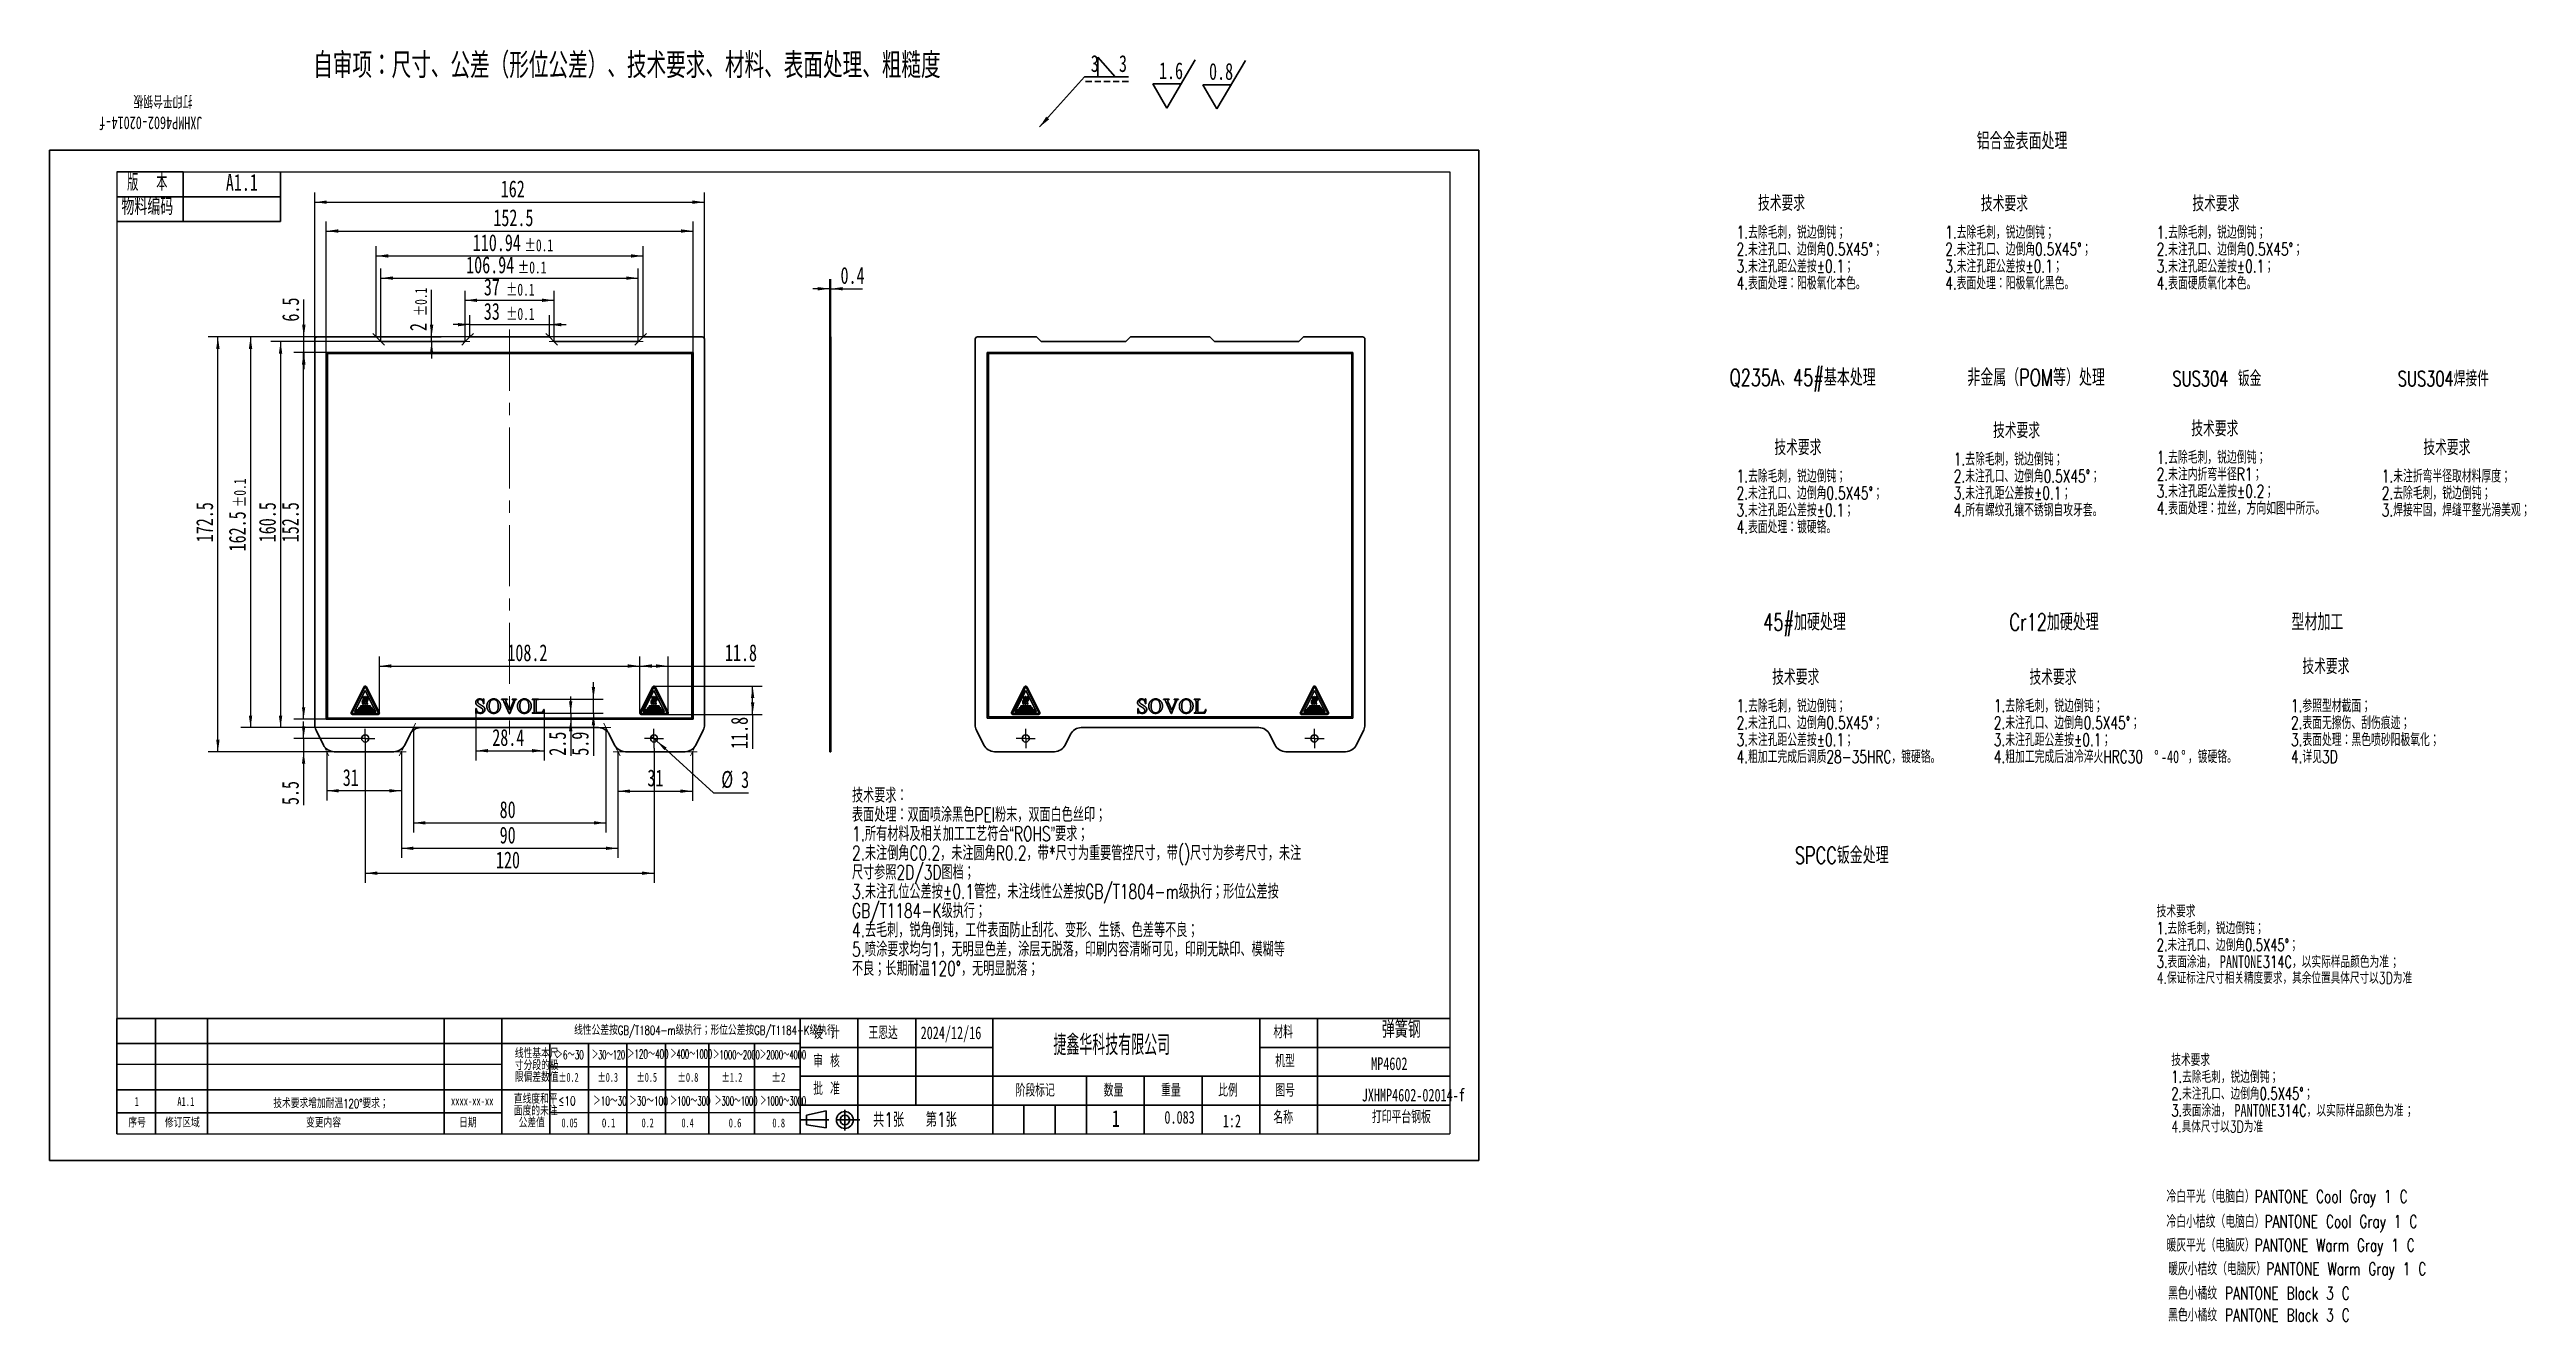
# Model space of a CAD drawing. Header units: millimetres. Extents: x 0 to 515, y -34 to 231.
import ezdxf

# ---------------------------------------------------------------- set-up
doc = ezdxf.new("R2010")
doc.units = ezdxf.units.MM
for name, pattern in [('CENTERX2', [20.32, 12.7, -2.54, 2.54, -2.54]), ('HIDDEN', [1.905, 1.27, -0.635]), ('PHANTOM', [12.7, 6.35, -1.27, 1.27, -1.27, 1.27, -1.27])]:
    doc.linetypes.add(name, pattern=pattern)
doc.layers.add('FORMAT', color=7, linetype='Continuous', lineweight=35)
for name, color, linetype in [('中心线层', 1, 'PHANTOM'), ('标注层', 6, 'Continuous'), ('细实线层', 250, 'Continuous'), ('轮廓实线层', 7, 'Continuous')]:
    doc.layers.add(name, color=color, linetype=linetype)
doc.styles.add('SLDTEXTSTYLE0', font='TXT', dxfattribs={"width": 0.7, "bigfont": 'bigfont'})
doc.styles.add('SLDTEXTSTYLE1', font='TXT', dxfattribs={"width": 0.7})
doc.styles.add('SLDTEXTSTYLE10', font='TXT', dxfattribs={"width": 0.569954, "bigfont": 'bigfont'})
doc.styles.add('SLDTEXTSTYLE11', font='TXT', dxfattribs={"width": 0.542825, "bigfont": 'bigfont'})
doc.styles.add('SLDTEXTSTYLE12', font='TXT', dxfattribs={"width": 0.607411, "bigfont": 'bigfont'})
doc.styles.add('SLDTEXTSTYLE13', font='TXT', dxfattribs={"width": 0.494457, "bigfont": 'bigfont'})
doc.styles.add('SLDTEXTSTYLE14', font='TXT', dxfattribs={"width": 0.523419, "bigfont": 'bigfont'})
doc.styles.add('SLDTEXTSTYLE15', font='TXT', dxfattribs={"width": 0.677411})
doc.styles.add('SLDTEXTSTYLE16', font='TXT', dxfattribs={"width": 0.616681})
doc.styles.add('SLDTEXTSTYLE17', font='TXT', dxfattribs={"width": 0.592279})
doc.styles.add('SLDTEXTSTYLE18', font='TXT', dxfattribs={"width": 0.633851})
doc.styles.add('SLDTEXTSTYLE19', font='TXT', dxfattribs={"width": 0.751649})
doc.styles.add('SLDTEXTSTYLE2', font='TXT', dxfattribs={"width": 0.579353, "bigfont": 'bigfont'})
doc.styles.add('SLDTEXTSTYLE20', font='TXT', dxfattribs={"width": 0.672854})
doc.styles.add('SLDTEXTSTYLE21', font='TXT', dxfattribs={"width": 0.604873})
doc.styles.add('SLDTEXTSTYLE22', font='TXT', dxfattribs={"width": 0.692137})
doc.styles.add('SLDTEXTSTYLE23', font='TXT', dxfattribs={"width": 0.516181, "bigfont": 'bigfont'})
doc.styles.add('SLDTEXTSTYLE24', font='TXT', dxfattribs={"width": 0.786906})
doc.styles.add('SLDTEXTSTYLE25', font='TXT', dxfattribs={"width": 0.513075, "bigfont": 'bigfont'})
doc.styles.add('SLDTEXTSTYLE26', font='TXT', dxfattribs={"width": 0.6, "bigfont": 'bigfont'})
doc.styles.add('SLDTEXTSTYLE3', font='TXT', dxfattribs={"width": 0.633333, "bigfont": 'bigfont'})
doc.styles.add('SLDTEXTSTYLE4', font='TXT', dxfattribs={"width": 0.589499, "bigfont": 'bigfont'})
doc.styles.add('SLDTEXTSTYLE5', font='TXT', dxfattribs={"width": 0.526455, "bigfont": 'bigfont'})
doc.styles.add('SLDTEXTSTYLE6', font='TXT', dxfattribs={"width": 0.583287, "bigfont": 'bigfont'})
doc.styles.add('SLDTEXTSTYLE7', font='TXT', dxfattribs={"width": 0.632085})
doc.styles.add('SLDTEXTSTYLE8', font='TXT', dxfattribs={"width": 0.735068, "bigfont": 'bigfont'})
doc.styles.add('SLDTEXTSTYLE9', font='TXT', dxfattribs={"width": 0.615255, "bigfont": 'bigfont'})
doc.dimstyles.new('SLDDIMSTYLE0', dxfattribs={"dimtxt": 0.18, "dimasz": 2.5, "dimexe": 0, "dimexo": 0.0625, "dimgap": 0, "dimtad": 0, "dimtih": 1, "dimtoh": 1, "dimdec": 0, "dimrnd": 1e-09, "dimzin": 0, "dimdsep": 46, "dimtxsty": 'Standard', "dimsah": 1, "dimcen": 0.09, "dimadec": 0, "dimazin": 0, "dimtfac": 2.5, "dimtdec": 0, "dimtofl": 0, "dimtmove": 0, "dimatfit": 3, "dimfxl": 0, "dimfrac": 2, "dimtolj": 1, "dimtzin": 0, "dimarcsym": 0})
doc.dimstyles.new('SLDDIMSTYLE1', dxfattribs={"dimtxt": 3.5, "dimasz": 2.5, "dimexe": 0, "dimexo": 0.0625, "dimgap": 0.875, "dimtad": 2, "dimlfac": 2, "dimrnd": 1e-09, "dimzin": 12, "dimdsep": 46, "dimtxsty": 'SLDTEXTSTYLE1', "dimsah": 1, "dimcen": 0.09, "dimadec": 0, "dimazin": 3, "dimtol": 1, "dimtp": 0.1, "dimtm": 0.1, "dimtfac": 1, "dimtdec": 1, "dimtmove": 0, "dimatfit": 0, "dimfxl": 0, "dimfrac": 2, "dimtolj": 1, "dimarcsym": 0})
doc.dimstyles.new('SLDDIMSTYLE2', dxfattribs={"dimtxt": 3.5, "dimasz": 2.5, "dimexe": 0, "dimexo": 0.0625, "dimgap": 0.875, "dimtad": 2, "dimlfac": 2, "dimrnd": 1e-09, "dimzin": 12, "dimdsep": 46, "dimtxsty": 'SLDTEXTSTYLE1', "dimsah": 1, "dimcen": 0.09, "dimadec": 0, "dimazin": 3, "dimtol": 1, "dimtp": 0.1, "dimtm": 0.1, "dimtfac": 1, "dimtdec": 1, "dimtofl": 0, "dimtmove": 0, "dimatfit": 3, "dimfxl": 0, "dimfrac": 2, "dimtolj": 1, "dimarcsym": 0})
doc.dimstyles.new('SLDDIMSTYLE3', dxfattribs={"dimtxt": 3.5, "dimasz": 2.5, "dimexe": 0, "dimexo": 0.0625, "dimgap": 0.875, "dimtad": 2, "dimlfac": 2, "dimrnd": 1e-09, "dimzin": 12, "dimdsep": 46, "dimtxsty": 'SLDTEXTSTYLE1', "dimsah": 1, "dimcen": 0.09, "dimadec": 0, "dimazin": 3, "dimtfac": 1, "dimtofl": 0, "dimtmove": 0, "dimatfit": 3, "dimfxl": 0, "dimfrac": 2, "dimtolj": 1, "dimtzin": 12, "dimarcsym": 0})
doc.dimstyles.new('SLDDIMSTYLE4', dxfattribs={"dimtxt": 3.5, "dimasz": 2.5, "dimexe": 0, "dimexo": 0.0625, "dimgap": 0.875, "dimtad": 2, "dimlfac": 2, "dimrnd": 1e-09, "dimzin": 12, "dimdsep": 46, "dimtxsty": 'SLDTEXTSTYLE1', "dimsah": 1, "dimcen": 0.09, "dimadec": 0, "dimazin": 3, "dimtfac": 1, "dimtmove": 0, "dimatfit": 0, "dimfxl": 0, "dimfrac": 2, "dimtolj": 1, "dimtzin": 12, "dimarcsym": 0})
doc.dimstyles.new('SLDDIMSTYLE5', dxfattribs={"dimtxt": 3.5, "dimasz": 2.5, "dimexe": 0, "dimexo": 0.0625, "dimgap": 0.875, "dimtad": 0, "dimtih": 1, "dimtoh": 1, "dimlfac": 2, "dimrnd": 1e-09, "dimzin": 12, "dimdsep": 46, "dimtxsty": 'SLDTEXTSTYLE1', "dimblk1": 'NONE', "dimsah": 1, "dimcen": 0, "dimadec": 0, "dimazin": 3, "dimtfac": 1, "dimtmove": 0, "dimatfit": 3, "dimldrblk": 'NONE', "dimfxl": 0, "dimfrac": 2, "dimtolj": 1, "dimtzin": 12, "dimarcsym": 0})
doc.dimstyles.new('SLDDIMSTYLE6', dxfattribs={"dimtxt": 3.5, "dimasz": 2.5, "dimexe": 0, "dimexo": 0.0625, "dimgap": 0.875, "dimtad": 2, "dimdec": 1, "dimlfac": 2, "dimrnd": 1e-09, "dimzin": 12, "dimdsep": 46, "dimtxsty": 'SLDTEXTSTYLE1', "dimsah": 1, "dimcen": 0.09, "dimadec": 0, "dimazin": 3, "dimtfac": 1, "dimtofl": 0, "dimtmove": 0, "dimatfit": 3, "dimfxl": 0, "dimfrac": 2, "dimtolj": 1, "dimtzin": 12, "dimarcsym": 0})
doc.dimstyles.new('SLDDIMSTYLE7', dxfattribs={"dimtxt": 3.5, "dimasz": 2.5, "dimexe": 0, "dimexo": 0.0625, "dimgap": 0.875, "dimtad": 2, "dimdec": 1, "dimlfac": 2, "dimrnd": 1e-09, "dimzin": 12, "dimdsep": 46, "dimtxsty": 'SLDTEXTSTYLE1', "dimsah": 1, "dimcen": 0.09, "dimadec": 0, "dimazin": 3, "dimtfac": 1, "dimtmove": 0, "dimatfit": 0, "dimfxl": 0, "dimfrac": 2, "dimtolj": 1, "dimtzin": 12, "dimarcsym": 0})
doc.dimstyles.new('SLDDIMSTYLE8', dxfattribs={"dimtxt": 3.5, "dimasz": 2.5, "dimexe": 0, "dimexo": 0.0625, "dimgap": 0.875, "dimtad": 2, "dimlfac": 2, "dimrnd": 1e-09, "dimdsep": 46, "dimtxsty": 'SLDTEXTSTYLE1', "dimsah": 1, "dimcen": 0.09, "dimadec": 0, "dimazin": 2, "dimtfac": 1, "dimtmove": 0, "dimatfit": 0, "dimfxl": 0, "dimfrac": 2, "dimtolj": 1, "dimtzin": 12, "dimarcsym": 0})

msp = doc.modelspace()

# ---------------------------------------------------------------- texts
at = {"layer": 'FORMAT'}
for s, insert, char_height, attachment_point, style in [('自审项：尺寸、公差（形位公差）、技术要求、材料、表面处理、粗糙度', (120.1701, 230.2565), 5.291667, 2, 'SLDTEXTSTYLE0'), ('铝合金表面处理', (400.6715, 213.6273), 3.5, 1, 'SLDTEXTSTYLE0'), ('版  本', (16.3148, 205.0299), 3.5, 1, 'SLDTEXTSTYLE26'), ('A1.1', (40.1513, 205.0299), 3.5, 2, 'SLDTEXTSTYLE1'), ('物料编码', (15.1178, 199.9773), 3.5, 1, 'SLDTEXTSTYLE0'), ('Q235A、45#基本处理', (349.3172, 164.4569), 3.5, 1, 'SLDTEXTSTYLE0'), ('非金属（POM等）处理', (398.7222, 164.4569), 3.5, 1, 'SLDTEXTSTYLE0'), ('SUS304 钣金', (441.341, 164.0645), 3.175, 1, 'SLDTEXTSTYLE0'), ('SUS304焊接件', (488.1716, 164.0645), 3.175, 1, 'SLDTEXTSTYLE0'), ('45#加硬处理', (356.3086, 113.6222), 3.5, 1, 'SLDTEXTSTYLE0'), ('Cr12加硬处理', (407.4827, 113.6222), 3.5, 1, 'SLDTEXTSTYLE0'), ('型材加工', (466.0943, 113.6222), 3.5, 1, 'SLDTEXTSTYLE0'), ('SPCC钣金处理', (362.8855, 65.1155), 3.5, 1, 'SLDTEXTSTYLE0'), ('线性公差按GB/T1804-m级执行；形位公差按GB/T1184-K级执行', (136.3831, 27.9234), 1.852083, 2, 'SLDTEXTSTYLE0'), ('设 计', (158.893, 27.7982), 2.64583, 1, 'SLDTEXTSTYLE3'), ('王恩达', (170.3548, 27.7982), 2.64583, 1, 'SLDTEXTSTYLE0'), ('2024/12/16', (181.2159, 27.7982), 2.64583, 1, 'SLDTEXTSTYLE1'), ('捷鑫华科技有限公司', (208.7875, 26.0649), 4.23333, 1, 'SLDTEXTSTYLE2'), ('材料', (254.5004, 27.981), 2.64583, 1, 'SLDTEXTSTYLE0'), ('弹簧钢', (281.0958, 28.9174), 3.5, 2, 'SLDTEXTSTYLE0'), ('＞6～30', (105.3457, 22.8184), 1.85208, 1, 'SLDTEXTSTYLE4'), ('＞30～120', (112.8687, 22.8184), 1.85208, 1, 'SLDTEXTSTYLE5'), ('＞120～400', (120.2405, 22.979), 1.85208, 1, 'SLDTEXTSTYLE6'), ('＞400～1000', (129.208, 22.979), 1.85208, 1, 'SLDTEXTSTYLE13'), ('＞1000～2000', (138.0609, 22.8184), 1.85208, 1, 'SLDTEXTSTYLE14'), ('＞2000～4000', (147.8019, 22.8184), 1.85208, 1, 'SLDTEXTSTYLE23'), ('审 核', (158.8955, 21.9571), 2.64583, 1, 'SLDTEXTSTYLE3'), ('机型', (254.9054, 21.9571), 2.64583, 1, 'SLDTEXTSTYLE0'), ('MP4602', (274.8306, 21.3838), 2.64583, 1, 'SLDTEXTSTYLE1'), ('±0.2', (105.9442, 18.1427), 1.85208, 1, 'SLDTEXTSTYLE7'), ('±0.3', (114.0606, 18.1427), 1.85208, 1, 'SLDTEXTSTYLE15'), ('±0.5', (122.1662, 18.1427), 1.85208, 1, 'SLDTEXTSTYLE16'), ('±0.8', (130.7171, 18.1427), 1.85208, 1, 'SLDTEXTSTYLE17'), ('±1.2', (139.7998, 18.1427), 1.85208, 1, 'SLDTEXTSTYLE22'), ('±2', (150.1754, 18.1427), 1.85208, 1, 'SLDTEXTSTYLE24'), ('批 准', (158.8955, 16.2214), 2.64583, 1, 'SLDTEXTSTYLE3'), ('阶段标记', (200.9404, 15.8516), 2.64583, 1, 'SLDTEXTSTYLE0'), ('数量', (219.2615, 15.8516), 2.64583, 1, 'SLDTEXTSTYLE0'), ('重量', (231.1732, 15.8516), 2.64583, 1, 'SLDTEXTSTYLE0'), ('比例', (243.0584, 15.8516), 2.64583, 1, 'SLDTEXTSTYLE0'), ('图号', (254.9054, 15.8516), 2.64583, 1, 'SLDTEXTSTYLE0'), ('1', (17.8745, 13.1147), 1.8521, 1, 'SLDTEXTSTYLE1'), ('A1.1', (26.7416, 13.1147), 1.85208, 1, 'SLDTEXTSTYLE1'), ('技术要求增加耐温120°要求；', (46.6865, 12.6886), 1.852083, 1, 'SLDTEXTSTYLE0'), ('xxxx-xx-xx', (83.6166, 13.2336), 1.85208, 1, 'SLDTEXTSTYLE1'), ('≤10', (105.8994, 13.2336), 1.85208, 1, 'SLDTEXTSTYLE8'), ('＞10～30', (113.1568, 13.2336), 1.85208, 1, 'SLDTEXTSTYLE12'), ('＞30～100', (120.6328, 13.2336), 1.85208, 1, 'SLDTEXTSTYLE9'), ('＞100～300', (129.1344, 13.2336), 1.85208, 1, 'SLDTEXTSTYLE10'), ('＞300～1000', (138.4253, 13.2336), 1.85208, 1, 'SLDTEXTSTYLE11'), ('＞1000～3000', (147.8431, 13.2336), 1.85208, 1, 'SLDTEXTSTYLE25'), ('1', (220.958, 10.4198), 3.5, 1, 'SLDTEXTSTYLE1'), ('名称', (254.5224, 10.2316), 2.64583, 1, 'SLDTEXTSTYLE0'), ('序号', (16.5814, 8.6674), 1.85208, 1, 'SLDTEXTSTYLE0'), ('修订区域', (24.1557, 8.6674), 1.85208, 1, 'SLDTEXTSTYLE0'), ('变更内容', (53.4983, 8.6674), 1.85208, 1, 'SLDTEXTSTYLE0'), ('日期', (85.2975, 8.6674), 1.85208, 1, 'SLDTEXTSTYLE0'), ('0.05', (106.5853, 8.6792), 1.85208, 1, 'SLDTEXTSTYLE18'), ('0.1', (114.9609, 8.6792), 1.85208, 1, 'SLDTEXTSTYLE19'), ('0.2', (123.2299, 8.6792), 1.85208, 1, 'SLDTEXTSTYLE21'), ('0.4', (131.5166, 8.6674), 1.85208, 1, 'SLDTEXTSTYLE20'), ('0.6', (141.3219, 8.6674), 1.85208, 1, 'SLDTEXTSTYLE1'), ('0.8', (150.3932, 8.6674), 1.85208, 1, 'SLDTEXTSTYLE1'), ('共1张', (171.337, 9.8974), 3, 1, 'SLDTEXTSTYLE0'), ('第1张', (182.2886, 9.8974), 3, 1, 'SLDTEXTSTYLE0'), ('0.083', (235.0182, 10.2316), 2.64583, 2, 'SLDTEXTSTYLE1'), ('1:2', (245.8983, 9.4834), 2.64583, 2, 'SLDTEXTSTYLE1'), ('冷白平光（电脑白）PANTONE Cool Gray 1 C', (440.1054, -6.2331), 2.645833, 1, 'SLDTEXTSTYLE0'), ('冷白小桔纹（电脑白）PANTONE Cool Gray 1 C', (440.1054, -11.4365), 2.645833, 1, 'SLDTEXTSTYLE0'), ('暖灰平光（电脑灰）PANTONE Warm Gray 1 C', (440.1054, -16.367), 2.645833, 1, 'SLDTEXTSTYLE0'), ('暖灰小桔纹（电脑灰）PANTONE Warm Gray 1 C', (440.4503, -21.282), 2.645833, 1, 'SLDTEXTSTYLE0'), ('黑色小橘纹 PANTONE Black 3 C', (440.4503, -26.3599), 2.645833, 1, 'SLDTEXTSTYLE0'), ('黑色小橘纹 PANTONE Black 3 C', (440.4503, -30.886), 2.645833, 1, 'SLDTEXTSTYLE0')]:
    msp.add_mtext(s, dxfattribs=dict(at, insert=insert, char_height=char_height, attachment_point=attachment_point, style=style))

# ---------------------------------------------------------------- blocks, each defined once
blk = doc.blocks.new('SW_NOTE_0')
at = {"layer": 'FORMAT', "color": 0, "attachment_point": 1}
for s, insert, char_height, style in [('技术要求', (0, 3.22), 2.5, 'SLDTEXTSTYLE0'), ('2.未注孔口、边倒角0.5X45°；', (0, -3.78), 2.5, 'SLDTEXTSTYLE0'), ('1.去除毛刺，锐边倒钝；', (0, -0.28), 2.5, 'SLDTEXTSTYLE0'), ('3.表面涂油，', (0, -7.28), 2.5, 'SLDTEXTSTYLE0'), ('PANTONE', (13.12, -7.17), 2.646, 'SLDTEXTSTYLE1'), ('314C，以实际样品颜色为准', (22.06, -7.28), 2.5, 'SLDTEXTSTYLE0'), ('；', (48.46, -7.44), 2.38, 'SLDTEXTSTYLE0'), ('4.保证标注尺寸相关精度要求，其余位置具体尺寸以3D为准', (0, -10.69), 2.3813, 'SLDTEXTSTYLE0')]:
    blk.add_mtext(s, dxfattribs=dict(at, insert=insert, char_height=char_height, style=style))
blk = doc.blocks.new('SW_NOTE_0_1')
at = {"layer": 'FORMAT', "color": 0, "attachment_point": 1}
for s, insert, char_height, style in [('技术要求', (0, 3.22), 2.5, 'SLDTEXTSTYLE0'), ('2.未注孔口、边倒角0.5X45°；', (0, -3.78), 2.5, 'SLDTEXTSTYLE0'), ('1.去除毛刺，锐边倒钝；', (0, -0.28), 2.5, 'SLDTEXTSTYLE0'), ('3.表面涂油，', (0, -7.28), 2.5, 'SLDTEXTSTYLE0'), ('PANTONE', (13.12, -7.17), 2.646, 'SLDTEXTSTYLE1'), ('314C，以实际样品颜色为准', (22.06, -7.28), 2.5, 'SLDTEXTSTYLE0'), ('；', (48.46, -7.44), 2.38, 'SLDTEXTSTYLE0'), ('4.具体尺寸以3D为准', (0, -10.69), 2.3813, 'SLDTEXTSTYLE0')]:
    blk.add_mtext(s, dxfattribs=dict(at, insert=insert, char_height=char_height, style=style))
blk = doc.blocks.new('SW_NOTE_0_2')
at = {"layer": 'FORMAT', "color": 0, "attachment_point": 1, "style": 'SLDTEXTSTYLE0'}
for s, insert, char_height in [('技术要求', (5.95, 4.09), 3.175), ('1.去除毛刺，锐边倒钝；', (-1.23, -2.12), 2.6458), ('2.未注内折弯半径R1；', (-1.23, -5.64), 2.6458), ('3.未注孔距公差按±0.2；', (-1.23, -9.17), 2.6458), ('4.表面处理：拉丝，方向如图中所示。', (-1.23, -12.7), 2.6458)]:
    blk.add_mtext(s, dxfattribs=dict(at, insert=insert, char_height=char_height))
blk = doc.blocks.new('SW_NOTE_0_3')
at = {"layer": 'FORMAT', "color": 0, "attachment_point": 1, "style": 'SLDTEXTSTYLE0'}
for s, insert, char_height in [('技术要求', (0, 4.09), 3.175), ('1.去除毛刺，锐边倒钝；', (-7.41, -2.12), 2.6458), ('2.未注孔口、边倒角0.5X45°；', (-7.41, -5.64), 2.6458), ('3.未注孔距公差按±0.1；', (-7.41, -9.17), 2.6458), ('4.表面处理：阳极氧化黑色。', (-7.41, -12.7), 2.6458)]:
    blk.add_mtext(s, dxfattribs=dict(at, insert=insert, char_height=char_height))
blk = doc.blocks.new('SW_NOTE_0_4')
at = {"layer": 'FORMAT', "color": 0, "attachment_point": 1, "style": 'SLDTEXTSTYLE0'}
for s, insert, char_height in [('技术要求', (0, 4.09), 3.175), ('1.去除毛刺，锐边倒钝；', (-4.45, -2.22), 2.6458), ('2.未注孔口、边倒角0.5X45°；', (-4.45, -5.74), 2.6458), ('3.未注孔距公差按±0.1；', (-4.45, -9.27), 2.6458), ('4.表面处理：阳极氧化本色。', (-4.45, -12.8), 2.6458)]:
    blk.add_mtext(s, dxfattribs=dict(at, insert=insert, char_height=char_height))
blk = doc.blocks.new('SW_NOTE_0_5')
at = {"layer": 'FORMAT', "color": 0, "attachment_point": 1, "style": 'SLDTEXTSTYLE0'}
for s, insert, char_height in [('技术要求', (2.38, 4.09), 3.175), ('1.参照型材截面；', (0, -4.35), 2.646), ('2.表面无擦伤、刮伤痕迹；', (0, -7.88), 2.6458), ('3.表面处理：黑色喷砂阳极氧化；', (0, -11.41), 2.6458), ('4.详见3D', (0, -14.93), 2.646)]:
    blk.add_mtext(s, dxfattribs=dict(at, insert=insert, char_height=char_height))
blk = doc.blocks.new('SW_NOTE_0_6')
at = {"layer": 'FORMAT', "color": 0, "attachment_point": 1, "style": 'SLDTEXTSTYLE0'}
for s, insert, char_height in [('技术要求', (1.19, 4.09), 3.175), ('1.去除毛刺，锐边倒钝；', (-6.67, -2.12), 2.6458), ('2.未注孔口、边倒角0.5X45°；', (-6.67, -5.64), 2.6458), ('3.未注孔距公差按±0.1；', (-6.67, -9.17), 2.6458), ('4.表面处理：镀硬铬。', (-6.67, -12.7), 2.6458)]:
    blk.add_mtext(s, dxfattribs=dict(at, insert=insert, char_height=char_height))
blk = doc.blocks.new('SW_NOTE_0_7')
at = {"layer": 'FORMAT', "color": 0, "char_height": 3, "attachment_point": 1, "style": 'SLDTEXTSTYLE0'}
for s, insert in [('表面处理：双面喷涂黑色PEI粉末，双面白色丝印；', (0, -0.13)), ('技术要求：', (0, 3.87)), ('1.所有材料及相关加工工艺符合“ROHS”要求；', (0, -4.13)), ('2.未注倒角C0.2，未注圆角R0.2，带*尺寸为重要管控尺寸，带()尺寸为参考尺寸，未注', (0, -8.13)), ('尺寸参照2D/3D图档；', (0, -12.13)), ('3.未注孔位公差按±0.1管控，未注线性公差按GB/T1804-m级执行；形位公差按', (0, -16.13)), ('GB/T1184-K级执行；', (0, -20.13)), ('4.去毛刺，锐角倒钝，工件表面防止刮花、变形、生锈、色差等不良；', (0, -24.13)), ('5.喷涂要求均匀1，无明显色差，涂层无脱落，印刷内容清晰可见，印刷无缺印、模糊等', (0, -28.13)), ('不良；长期耐温120°，无明显脱落；', (0, -32.13))]:
    blk.add_mtext(s, dxfattribs=dict(at, insert=insert))
blk = doc.blocks.new('SW_NOTE_0_8')
at = {"layer": 'FORMAT', "color": 0, "attachment_point": 1, "style": 'SLDTEXTSTYLE0'}
for s, insert, char_height in [('技术要求', (0, 4.09), 3.175), ('1.去除毛刺，锐边倒钝；', (-8.15, -2.12), 2.6458), ('2.未注孔口、边倒角0.5X45°；', (-8.15, -5.64), 2.6458), ('3.未注孔距公差按±0.1；', (-8.15, -9.17), 2.6458), ('4.所有螺纹孔镶不锈钢自攻牙套。', (-8.15, -12.7), 2.6458)]:
    blk.add_mtext(s, dxfattribs=dict(at, insert=insert, char_height=char_height))
blk = doc.blocks.new('SW_NOTE_0_9')
at = {"layer": 'FORMAT', "color": 0, "attachment_point": 1, "style": 'SLDTEXTSTYLE0'}
for s, insert, char_height in [('技术要求', (0, 4.09), 3.175), ('1.去除毛刺，锐边倒钝；', (-7.41, -2.12), 2.6458), ('2.未注孔口、边倒角0.5X45°；', (-7.41, -5.64), 2.6458), ('3.未注孔距公差按±0.1；', (-7.41, -9.17), 2.6458), ('4.表面硬质氧化本色。', (-7.41, -12.7), 2.6458)]:
    blk.add_mtext(s, dxfattribs=dict(at, insert=insert, char_height=char_height))
blk = doc.blocks.new('SW_NOTE_0_10')
at = {"layer": 'FORMAT', "color": 0, "attachment_point": 1, "style": 'SLDTEXTSTYLE0'}
for s, insert, char_height in [('技术要求', (0, 4.09), 3.175), ('1.未注折弯半径取材料厚度；', (-8.64, -2.12), 2.6458), ('2.去除毛刺，锐边倒钝；', (-8.64, -5.64), 2.6458), ('3.焊接牢固，焊缝平整光滑美观；', (-8.64, -9.17), 2.6458)]:
    blk.add_mtext(s, dxfattribs=dict(at, insert=insert, char_height=char_height))
blk = doc.blocks.new('SW_NOTE_0_11')
at = {"layer": 'FORMAT', "color": 0, "attachment_point": 1}
for s, insert, char_height, style in [('技术要求', (0, 4.09), 3.175, 'SLDTEXTSTYLE0'), ('1.去除毛刺，锐边倒钝；', (-7.41, -2.12), 2.6458, 'SLDTEXTSTYLE0'), ('2.未注孔口、边倒角0.5X45°；', (-7.41, -5.64), 2.6458, 'SLDTEXTSTYLE0'), ('3.未注孔距公差按±0.1；', (-7.41, -9.17), 2.6458, 'SLDTEXTSTYLE0'), ('4.粗加工完成后油冷淬火HRC30', (-7.41, -12.7), 2.6458, 'SLDTEXTSTYLE0'), ('%%d', (25.92, -12.7), 2.646, 'SLDTEXTSTYLE1'), ('-40', (27.32, -12.7), 2.646, 'SLDTEXTSTYLE1'), ('%%d', (31.53, -12.7), 2.646, 'SLDTEXTSTYLE1'), ('，镀硬铬。', (32.92, -12.7), 2.646, 'SLDTEXTSTYLE0')]:
    blk.add_mtext(s, dxfattribs=dict(at, insert=insert, char_height=char_height, style=style))
blk = doc.blocks.new('SW_NOTE_0_12')
at = {"layer": 'FORMAT', "color": 0, "attachment_point": 1, "style": 'SLDTEXTSTYLE0'}
for s, insert, char_height in [('技术要求', (0, 4.09), 3.175), ('1.去除毛刺，锐边倒钝；', (-7.41, -2.12), 2.6458), ('2.未注孔口、边倒角0.5X45°；', (-7.41, -5.64), 2.6458), ('3.未注孔距公差按±0.1；', (-7.41, -9.17), 2.6458), ('4.粗加工完成后调质28-35HRC，镀硬铬。', (-7.41, -12.7), 2.6458)]:
    blk.add_mtext(s, dxfattribs=dict(at, insert=insert, char_height=char_height))
blk = doc.blocks.new('SW_NOTE_0_13')
at = {"layer": 'FORMAT', "color": 0, "char_height": 1.852, "attachment_point": 2, "style": 'SLDTEXTSTYLE0'}
for s, insert in [('线性基本尺', (6.37, 2.39)), ('寸分段的极', (6.37, -0.08)), ('限偏差数值', (6.37, -2.55))]:
    blk.add_mtext(s, dxfattribs=dict(at, insert=insert))
blk = doc.blocks.new('SW_NOTE_0_14')
at = {"layer": 'FORMAT', "color": 0, "char_height": 1.852, "attachment_point": 2, "style": 'SLDTEXTSTYLE0'}
for s, insert in [('面度的未注', (6.37, -0.08)), ('直线度和平', (6.37, 2.39)), ('公差值', (5.55, -2.55))]:
    blk.add_mtext(s, dxfattribs=dict(at, insert=insert))
blk = doc.blocks.new('SW_NOTE_0_15')
at = {"layer": 'FORMAT', "color": 0, "attachment_point": 2}
for s, insert, char_height, style in [('JXHMP4602-02014-f', (16.66, 3.41), 2.6458, 'SLDTEXTSTYLE1'), ('打印平台钢板', (14.17, -1.12), 2.646, 'SLDTEXTSTYLE0')]:
    blk.add_mtext(s, dxfattribs=dict(at, insert=insert, char_height=char_height, style=style))
blk = doc.blocks.new('SW_NOTE_0_16')
at = {"layer": 'FORMAT', "color": 0, "attachment_point": 2, "rotation": 180}
for s, insert, char_height, style in [('打印平台钢板', (-14.17, 1.12), 2.646, 'SLDTEXTSTYLE0'), ('JXHMP4602-02014-f', (-16.66, -3.41), 2.6458, 'SLDTEXTSTYLE1')]:
    blk.add_mtext(s, dxfattribs=dict(at, insert=insert, char_height=char_height, style=style))
blk = doc.blocks.new('SW_SFSYMBOL_0')
at = {"layer": 'FORMAT', "color": 0}
for p, q in [((1.65, -5), (7.55, 5)), ((1.65, -5), (-1.3, 0)), ((4.6, 0), (-1.3, 0))]:
    blk.add_line(p, q, dxfattribs=at)
at = {"layer": 'FORMAT', "color": 0, "insert": (0, 4.51), "char_height": 3.5, "attachment_point": 1, "style": 'SLDTEXTSTYLE1'}
blk.add_mtext('0.8', dxfattribs=at)
blk = doc.blocks.new('SW_SFSYMBOL_1')
at = {"layer": 'FORMAT', "color": 0}
for p, q in [((1.65, -5), (7.55, 5)), ((1.65, -5), (-1.3, 0)), ((4.6, 0), (-1.3, 0))]:
    blk.add_line(p, q, dxfattribs=at)
at = {"layer": 'FORMAT', "color": 0, "insert": (0, 4.51), "char_height": 3.5, "attachment_point": 1, "style": 'SLDTEXTSTYLE1'}
blk.add_mtext('1.6', dxfattribs=at)
blk = doc.blocks.new('SW_SYMBOL_WELD_FILL')
at = {"layer": 'FORMAT', "color": 0}
for p, q in [((100, 0), (100, 900)), ((100, 900), (900, 0)), ((100, 0), (900, 0))]:
    blk.add_line(p, q, dxfattribs=at)
blk = doc.blocks.new('SW_WELDSYMBOL_0')
at = {"layer": 'FORMAT', "color": 0}
blk.add_line((9.14, 0), (0, 0), dxfattribs=at)
at = {"layer": 'FORMAT', "color": 0, "linetype": 'HIDDEN'}
blk.add_line((9.14, -1), (0, -1), dxfattribs=at)
at = {"layer": 'FORMAT', "color": 0, "xscale": 0.004511737089201878, "yscale": 0.004511737089201878, "zscale": 0.004511737089201878}
blk.add_blockref('SW_SYMBOL_WELD_FILL', (2.31, 0), dxfattribs=at)
at = {"layer": 'FORMAT', "color": 0, "char_height": 3.5, "attachment_point": 1, "style": 'SLDTEXTSTYLE1'}
for insert in [(1.31, 4.51), (7.17, 4.51)]:
    blk.add_mtext('3', dxfattribs=dict(at, insert=insert))
blk = doc.blocks.new('_D')
at = {"layer": '细实线层'}
for p, q in [((87.55, 171.17), (87.55, 175.71)), ((104.05, 171.17), (104.05, 175.71)), ((87.55, 173.71), (84.05, 173.71)), ((87.55, 173.71), (104.05, 173.71)), ((104.05, 173.71), (107.55, 173.71))]:
    blk.add_line(p, q, dxfattribs=at)
for points in [[(87.55, 173.71), (85.05, 174.06), (85.05, 173.36)], [(104.05, 173.71), (106.55, 173.36), (106.55, 174.06)]]:
    blk.add_solid(points, dxfattribs=at)
at = {"layer": '细实线层', "attachment_point": 1, "style": 'SLDTEXTSTYLE1'}
for s, insert, char_height in [('33', (90.43, 178.22), 3.5), ('±0.1', (95.04, 177.18), 2.5)]:
    blk.add_mtext(s, dxfattribs=dict(at, insert=insert, char_height=char_height))
blk = doc.blocks.new('_D_1')
at = {"layer": '细实线层'}
for p, q in [((86.55, 170.17), (86.55, 180.77)), ((105.05, 170.17), (105.05, 180.77)), ((86.55, 178.77), (105.05, 178.77))]:
    blk.add_line(p, q, dxfattribs=at)
for points in [[(86.55, 178.77), (89.05, 178.42), (89.05, 179.12)], [(105.05, 178.77), (102.55, 179.12), (102.55, 178.42)]]:
    blk.add_solid(points, dxfattribs=at)
at = {"layer": '细实线层', "attachment_point": 1, "style": 'SLDTEXTSTYLE1'}
for s, insert, char_height in [('37', (90.44, 183.28), 3.5), ('±0.1', (95.03, 182.24), 2.5)]:
    blk.add_mtext(s, dxfattribs=dict(at, insert=insert, char_height=char_height))
blk = doc.blocks.new('_D_2')
at = {"layer": '细实线层'}
for p, q in [((69.06, 170.17), (69.06, 185.38)), ((122.53, 170.17), (122.53, 185.38)), ((69.06, 183.38), (122.53, 183.38))]:
    blk.add_line(p, q, dxfattribs=at)
for points in [[(69.06, 183.38), (71.56, 183.03), (71.56, 183.73)], [(122.53, 183.38), (120.03, 183.73), (120.03, 183.03)]]:
    blk.add_solid(points, dxfattribs=at)
at = {"layer": '细实线层', "attachment_point": 1, "style": 'SLDTEXTSTYLE1'}
for s, insert, char_height in [('106.94', (86.76, 187.89), 3.5), ('±0.1', (97.49, 186.85), 2.5)]:
    blk.add_mtext(s, dxfattribs=dict(at, insert=insert, char_height=char_height))
blk = doc.blocks.new('_D_3')
at = {"layer": '细实线层'}
for p, q in [((68.06, 171.17), (68.06, 189.99)), ((68.06, 187.99), (123.53, 187.99)), ((123.53, 171.17), (123.53, 189.99))]:
    blk.add_line(p, q, dxfattribs=at)
for points in [[(68.06, 187.99), (70.56, 187.64), (70.56, 188.34)], [(123.53, 187.99), (121.03, 188.34), (121.03, 187.64)]]:
    blk.add_solid(points, dxfattribs=at)
at = {"layer": '细实线层', "attachment_point": 1, "style": 'SLDTEXTSTYLE1'}
for s, insert, char_height in [('110.94', (88.14, 192.5), 3.5), ('±0.1', (98.88, 191.46), 2.5)]:
    blk.add_mtext(s, dxfattribs=dict(at, insert=insert, char_height=char_height))
blk = doc.blocks.new('_D_4')
at = {"layer": '细实线层'}
for p, q in [((57.8, 84.92), (57.8, 74.79)), ((73.3, 84.92), (73.3, 74.79)), ((73.3, 76.79), (57.8, 76.79))]:
    blk.add_line(p, q, dxfattribs=at)
for points in [[(57.8, 76.79), (60.3, 76.44), (60.3, 77.14)], [(73.3, 76.79), (70.8, 77.14), (70.8, 76.44)]]:
    blk.add_solid(points, dxfattribs=at)
at = {"layer": '细实线层', "insert": (61.12, 81.3), "char_height": 3.5, "attachment_point": 1, "style": 'SLDTEXTSTYLE1'}
blk.add_mtext('31', dxfattribs=at)
blk = doc.blocks.new('_D_5')
at = {"layer": '细实线层'}
for p, q in [((75.8, 89.92), (75.8, 68.12)), ((115.8, 89.92), (115.8, 68.12)), ((75.8, 70.12), (115.8, 70.12))]:
    blk.add_line(p, q, dxfattribs=at)
for points in [[(75.8, 70.12), (78.3, 69.77), (78.3, 70.47)], [(115.8, 70.12), (113.3, 70.47), (113.3, 69.77)]]:
    blk.add_solid(points, dxfattribs=at)
at = {"layer": '细实线层', "insert": (93.72, 74.63), "char_height": 3.5, "attachment_point": 1, "style": 'SLDTEXTSTYLE1'}
blk.add_mtext('80', dxfattribs=at)
blk = doc.blocks.new('_D_6')
at = {"layer": '细实线层'}
for p, q in [((73.3, 84.92), (73.3, 62.83)), ((118.3, 84.92), (118.3, 62.83)), ((73.3, 64.83), (118.3, 64.83))]:
    blk.add_line(p, q, dxfattribs=at)
for points in [[(73.3, 64.83), (75.8, 64.48), (75.8, 65.18)], [(118.3, 64.83), (115.8, 65.18), (115.8, 64.48)]]:
    blk.add_solid(points, dxfattribs=at)
at = {"layer": '细实线层', "insert": (93.72, 69.34), "char_height": 3.5, "attachment_point": 1, "style": 'SLDTEXTSTYLE1'}
blk.add_mtext('90', dxfattribs=at)
blk = doc.blocks.new('_D_7')
at = {"layer": '细实线层'}
for p, q in [((118.3, 84.92), (118.3, 74.71)), ((133.8, 84.92), (133.8, 74.71)), ((118.3, 76.71), (133.8, 76.71))]:
    blk.add_line(p, q, dxfattribs=at)
for points in [[(118.3, 76.71), (120.8, 76.36), (120.8, 77.06)], [(133.8, 76.71), (131.3, 77.06), (131.3, 76.36)]]:
    blk.add_solid(points, dxfattribs=at)
at = {"layer": '细实线层', "insert": (124.42, 81.22), "char_height": 3.5, "attachment_point": 1, "style": 'SLDTEXTSTYLE1'}
blk.add_mtext('31', dxfattribs=at)
blk = doc.blocks.new('_D_8')
at = {"layer": '细实线层'}
for p, q in [((55.3, 170.67), (55.3, 201.17)), ((136.3, 170.67), (136.3, 201.17)), ((55.3, 199.17), (136.3, 199.17))]:
    blk.add_line(p, q, dxfattribs=at)
for points in [[(55.3, 199.17), (57.8, 198.82), (57.8, 199.52)], [(136.3, 199.17), (133.8, 199.52), (133.8, 198.82)]]:
    blk.add_solid(points, dxfattribs=at)
at = {"layer": '细实线层', "insert": (93.95, 203.69), "char_height": 3.5, "attachment_point": 1, "style": 'SLDTEXTSTYLE1'}
blk.add_mtext('162', dxfattribs=at)
blk = doc.blocks.new('_D_9')
at = {"layer": '细实线层'}
for p, q in [((69.13, 170.17), (46.2, 170.17)), ((48.2, 170.17), (48.2, 89.92)), ((77.34, 89.92), (46.2, 89.92))]:
    blk.add_line(p, q, dxfattribs=at)
for points in [[(48.2, 170.17), (47.85, 167.67), (48.55, 167.67)], [(48.2, 89.92), (48.55, 92.42), (47.85, 92.42)]]:
    blk.add_solid(points, dxfattribs=at)
at = {"layer": '细实线层', "insert": (43.69, 128.46), "char_height": 3.5, "attachment_point": 1, "rotation": 90, "style": 'SLDTEXTSTYLE1'}
blk.add_mtext('160.5', dxfattribs=at)
blk = doc.blocks.new('_D_10')
at = {"layer": '细实线层'}
for p, q in [((123.64, 171.17), (39.96, 171.17)), ((41.96, 171.17), (41.96, 89.92)), ((77.34, 89.92), (39.96, 89.92))]:
    blk.add_line(p, q, dxfattribs=at)
for points in [[(41.96, 171.17), (41.61, 168.67), (42.31, 168.67)], [(41.96, 89.92), (42.31, 92.42), (41.61, 92.42)]]:
    blk.add_solid(points, dxfattribs=at)
at = {"layer": '细实线层', "attachment_point": 1, "rotation": 90, "style": 'SLDTEXTSTYLE1'}
for s, insert, char_height in [('±0.1', (38.49, 135.76), 2.5), ('162.5', (37.45, 126.56), 3.5)]:
    blk.add_mtext(s, dxfattribs=dict(at, insert=insert, char_height=char_height))
blk = doc.blocks.new('_D_11')
at = {"layer": '细实线层'}
for p, q in [((55.8, 171.17), (33.17, 171.17)), ((35.17, 84.92), (35.17, 171.17)), ((59.34, 84.92), (33.17, 84.92))]:
    blk.add_line(p, q, dxfattribs=at)
for points in [[(35.17, 171.17), (34.82, 168.67), (35.52, 168.67)], [(35.17, 84.92), (35.52, 87.42), (34.82, 87.42)]]:
    blk.add_solid(points, dxfattribs=at)
at = {"layer": '细实线层', "insert": (30.66, 128.46), "char_height": 3.5, "attachment_point": 1, "rotation": 90, "style": 'SLDTEXTSTYLE1'}
blk.add_mtext('172.5', dxfattribs=at)
blk = doc.blocks.new('_D_12')
at = {"layer": '细实线层'}
for p, q in [((57.67, 167.92), (57.67, 195.17)), ((57.67, 193.17), (133.92, 193.17)), ((133.92, 167.92), (133.92, 195.17))]:
    blk.add_line(p, q, dxfattribs=at)
for points in [[(57.67, 193.17), (60.17, 192.82), (60.17, 193.52)], [(133.92, 193.17), (131.42, 193.52), (131.42, 192.82)]]:
    blk.add_solid(points, dxfattribs=at)
at = {"layer": '细实线层', "insert": (92.41, 197.69), "char_height": 3.5, "attachment_point": 1, "style": 'SLDTEXTSTYLE1'}
blk.add_mtext('152.5', dxfattribs=at)
blk = doc.blocks.new('_D_13')
at = {"layer": '细实线层'}
for p, q in [((57.67, 167.92), (50.98, 167.92)), ((52.98, 91.67), (52.98, 167.92)), ((57.67, 91.67), (50.98, 91.67))]:
    blk.add_line(p, q, dxfattribs=at)
for points in [[(52.98, 167.92), (52.63, 165.42), (53.33, 165.42)], [(52.98, 91.67), (53.33, 94.17), (52.63, 94.17)]]:
    blk.add_solid(points, dxfattribs=at)
at = {"layer": '细实线层', "insert": (48.47, 128.46), "char_height": 3.5, "attachment_point": 1, "rotation": 90, "style": 'SLDTEXTSTYLE1'}
blk.add_mtext('152.5', dxfattribs=at)
blk = doc.blocks.new('_D_14')
at = {"layer": '细实线层'}
for p, q in [((65.8, 85.67), (65.8, 57.66)), ((125.8, 85.67), (125.8, 57.66)), ((65.8, 59.66), (125.8, 59.66))]:
    blk.add_line(p, q, dxfattribs=at)
for points in [[(65.8, 59.66), (68.3, 59.31), (68.3, 60.01)], [(125.8, 59.66), (123.3, 60.01), (123.3, 59.31)]]:
    blk.add_solid(points, dxfattribs=at)
at = {"layer": '细实线层', "insert": (92.95, 64.17), "char_height": 3.5, "attachment_point": 1, "style": 'SLDTEXTSTYLE1'}
blk.add_mtext('120', dxfattribs=at)
blk = doc.blocks.new('_D_15')
at = {"layer": '细实线层'}
for p, q in [((63.8, 87.67), (50.98, 87.67)), ((52.98, 87.67), (52.98, 91.17)), ((52.98, 87.67), (52.98, 84.92)), ((59.34, 84.92), (50.98, 84.92)), ((52.98, 84.92), (52.98, 73.82))]:
    blk.add_line(p, q, dxfattribs=at)
for points in [[(52.98, 87.67), (53.33, 90.17), (52.63, 90.17)], [(52.98, 84.92), (52.63, 82.42), (53.33, 82.42)]]:
    blk.add_solid(points, dxfattribs=at)
at = {"layer": '细实线层', "insert": (48.47, 73.82), "char_height": 3.5, "attachment_point": 1, "rotation": 90, "style": 'SLDTEXTSTYLE1'}
blk.add_mtext('5.5', dxfattribs=at)
blk = doc.blocks.new('_D_16')
at = {"layer": '标注层'}
for p, q in [((125.24, 88.18), (126.35, 87.17)), ((126.35, 87.17), (138.19, 76.38)), ((138.19, 76.38), (145.43, 76.38))]:
    blk.add_line(p, q, dxfattribs=at)
blk.add_solid([(126.35, 87.17), (127.97, 85.23), (128.44, 85.74)], dxfattribs=at)
at = {"layer": '标注层', "char_height": 3.5, "attachment_point": 1, "style": 'SLDTEXTSTYLE1'}
for s, insert in [('%%c', (139.78, 80.91)), ('3', (143.9, 80.89))]:
    blk.add_mtext(s, dxfattribs=dict(at, insert=insert))
blk = doc.blocks.new('_None')
blk = doc.blocks.new('_D_17')
at = {"layer": '细实线层'}
for p, q in [((53.03, 171.17), (53.03, 178.94)), ((55.8, 171.17), (51.03, 171.17)), ((53.03, 167.92), (53.03, 171.17)), ((57.67, 167.92), (51.03, 167.92)), ((53.03, 167.92), (53.03, 164.42))]:
    blk.add_line(p, q, dxfattribs=at)
for points in [[(53.03, 171.17), (53.38, 173.67), (52.68, 173.67)], [(53.03, 167.92), (52.68, 165.42), (53.38, 165.42)]]:
    blk.add_solid(points, dxfattribs=at)
at = {"layer": '细实线层', "insert": (48.52, 174.34), "char_height": 3.5, "attachment_point": 1, "rotation": 90, "style": 'SLDTEXTSTYLE1'}
blk.add_mtext('6.5', dxfattribs=at)
blk = doc.blocks.new('_D_18')
at = {"layer": '细实线层'}
for p, q in [((79.58, 171.17), (79.58, 180.92)), ((67.96, 171.17), (81.58, 171.17)), ((79.58, 170.17), (79.58, 171.17)), ((79.58, 170.17), (79.58, 166.67))]:
    blk.add_line(p, q, dxfattribs=at)
for points in [[(79.58, 171.17), (79.93, 173.67), (79.23, 173.67)], [(79.58, 170.17), (79.23, 167.67), (79.93, 167.67)]]:
    blk.add_solid(points, dxfattribs=at)
at = {"layer": '细实线层', "attachment_point": 1, "rotation": 90, "style": 'SLDTEXTSTYLE1'}
for s, insert, char_height in [('±0.1', (76.11, 175.44), 2.5), ('2', (75.07, 172.37), 3.5)]:
    blk.add_mtext(s, dxfattribs=dict(at, insert=insert, char_height=char_height))
blk = doc.blocks.new('_D_19')
at = {"layer": '细实线层'}
for p, q in [((122.86, 92.92), (122.86, 104.73)), ((128.74, 92.92), (128.74, 104.73)), ((122.86, 102.73), (128.74, 102.73)), ((128.74, 102.73), (146.68, 102.73))]:
    blk.add_line(p, q, dxfattribs=at)
for points in [[(122.86, 102.73), (125.36, 102.38), (125.36, 103.08)], [(128.74, 102.73), (126.24, 103.08), (126.24, 102.38)]]:
    blk.add_solid(points, dxfattribs=at)
at = {"layer": '细实线层', "insert": (140.54, 107.25), "char_height": 3.5, "attachment_point": 1, "style": 'SLDTEXTSTYLE1'}
blk.add_mtext('11.8', dxfattribs=at)
blk = doc.blocks.new('_D_20')
at = {"layer": '细实线层'}
for p, q in [((125.8, 98.56), (148.3, 98.56)), ((146.3, 92.67), (146.3, 98.56)), ((128.49, 92.67), (148.3, 92.67)), ((146.3, 92.67), (146.3, 85.49))]:
    blk.add_line(p, q, dxfattribs=at)
for points in [[(146.3, 98.56), (145.95, 96.06), (146.65, 96.06)], [(146.3, 92.67), (146.65, 95.17), (145.95, 95.17)]]:
    blk.add_solid(points, dxfattribs=at)
at = {"layer": '细实线层', "insert": (141.79, 85.49), "char_height": 3.5, "attachment_point": 1, "rotation": 90, "style": 'SLDTEXTSTYLE1'}
blk.add_mtext('11.8', dxfattribs=at)
blk = doc.blocks.new('_D_21')
at = {"layer": '细实线层'}
for p, q in [((88.79, 92.88), (88.79, 83.12)), ((102.97, 93.68), (102.97, 83.12)), ((88.79, 85.12), (102.97, 85.12))]:
    blk.add_line(p, q, dxfattribs=at)
for points in [[(88.79, 85.12), (91.29, 84.77), (91.29, 85.47)], [(102.97, 85.12), (100.47, 85.47), (100.47, 84.77)]]:
    blk.add_solid(points, dxfattribs=at)
at = {"layer": '细实线层', "insert": (92.19, 89.63), "char_height": 3.5, "attachment_point": 1, "style": 'SLDTEXTSTYLE1'}
blk.add_mtext('28.4', dxfattribs=at)
blk = doc.blocks.new('_D_22')
at = {"layer": '细实线层'}
for p, q in [((113.21, 95.86), (113.21, 99.36)), ((101.79, 95.86), (115.21, 95.86)), ((102.73, 92.92), (115.21, 92.92)), ((113.21, 92.92), (113.21, 95.86)), ((113.21, 92.92), (113.21, 84.08))]:
    blk.add_line(p, q, dxfattribs=at)
for points in [[(113.21, 95.86), (113.56, 98.36), (112.86, 98.36)], [(113.21, 92.92), (112.86, 90.42), (113.56, 90.42)]]:
    blk.add_solid(points, dxfattribs=at)
at = {"layer": '细实线层', "insert": (108.7, 84.08), "char_height": 3.5, "attachment_point": 1, "rotation": 90, "style": 'SLDTEXTSTYLE1'}
blk.add_mtext('5.9', dxfattribs=at)
blk = doc.blocks.new('_D_23')
at = {"layer": '细实线层'}
for p, q in [((102.73, 92.92), (110.49, 92.92)), ((108.49, 92.92), (108.49, 96.42)), ((108.49, 92.92), (108.49, 91.67)), ((108.49, 91.67), (108.49, 84.08))]:
    blk.add_line(p, q, dxfattribs=at)
for points in [[(108.49, 92.92), (108.84, 95.42), (108.14, 95.42)], [(108.49, 91.67), (108.14, 89.17), (108.84, 89.17)]]:
    blk.add_solid(points, dxfattribs=at)
at = {"layer": '细实线层', "insert": (103.98, 84.08), "char_height": 3.5, "attachment_point": 1, "rotation": 90, "style": 'SLDTEXTSTYLE1'}
blk.add_mtext('2.5', dxfattribs=at)
blk = doc.blocks.new('_D_24')
at = {"layer": '细实线层'}
for p, q in [((68.74, 92.92), (68.74, 104.73)), ((122.86, 92.92), (122.86, 104.73)), ((68.74, 102.73), (122.86, 102.73))]:
    blk.add_line(p, q, dxfattribs=at)
for points in [[(68.74, 102.73), (71.24, 102.38), (71.24, 103.08)], [(122.86, 102.73), (120.36, 103.08), (120.36, 102.38)]]:
    blk.add_solid(points, dxfattribs=at)
at = {"layer": '细实线层', "insert": (95.32, 107.25), "char_height": 3.5, "attachment_point": 1, "style": 'SLDTEXTSTYLE1'}
blk.add_mtext('108.2', dxfattribs=at)
blk = doc.blocks.new('SW_CENTERMARKSYMBOL_0')
at = {"layer": '中心线层', "color": 0}
for p, q in [((-1.25, 0), (-2, 0)), ((0, 0), (-1.25, 0)), ((0, 1.25), (0, 2)), ((0, 0), (0, 1.25)), ((0, 0), (0, -1.25)), ((0, 0), (1.25, 0)), ((1.25, 0), (2, 0)), ((0, -1.25), (0, -2))]:
    blk.add_line(p, q, dxfattribs=at)
blk = doc.blocks.new('SW_CENTERMARKSYMBOL_1')
at = {"layer": '中心线层', "color": 0}
for p, q in [((-1.25, 0), (-2, 0)), ((0, 0), (-1.25, 0)), ((0, 1.25), (0, 2)), ((0, 0), (0, 1.25)), ((0, 0), (0, -1.25)), ((0, 0), (1.25, 0)), ((1.25, 0), (2, 0)), ((0, -1.25), (0, -2))]:
    blk.add_line(p, q, dxfattribs=at)
blk = doc.blocks.new('_D_25')
at = {"layer": '细实线层'}
for p, q in [((162.33, 181.17), (158.83, 181.17)), ((162.33, 171.17), (162.33, 183.17)), ((162.33, 181.17), (162.53, 181.17)), ((162.53, 171.17), (162.53, 183.17)), ((162.53, 181.17), (169.16, 181.17))]:
    blk.add_line(p, q, dxfattribs=at)
for points in [[(162.33, 181.17), (159.83, 181.52), (159.83, 180.82)], [(162.53, 181.17), (165.03, 180.82), (165.03, 181.52)]]:
    blk.add_solid(points, dxfattribs=at)
at = {"layer": '细实线层', "insert": (164.56, 185.69), "char_height": 3.5, "attachment_point": 1, "style": 'SLDTEXTSTYLE1'}
blk.add_mtext('0.4', dxfattribs=at)
blk = doc.blocks.new('SW_CENTERMARKSYMBOL_2')
at = {"layer": '中心线层', "color": 0}
for p, q in [((-1.25, 0), (-2, 0)), ((0, 0), (-1.25, 0)), ((0, 1.25), (0, 2)), ((0, 0), (0, 1.25)), ((0, 0), (0, -1.25)), ((0, 0), (1.25, 0)), ((1.25, 0), (2, 0)), ((0, -1.25), (0, -2))]:
    blk.add_line(p, q, dxfattribs=at)
blk = doc.blocks.new('SW_CENTERMARKSYMBOL_3')
at = {"layer": '中心线层', "color": 0}
for p, q in [((-1.25, 0), (-2, 0)), ((0, 0), (-1.25, 0)), ((0, 1.25), (0, 2)), ((0, 0), (0, 1.25)), ((0, 0), (0, -1.25)), ((0, 0), (1.25, 0)), ((1.25, 0), (2, 0)), ((0, -1.25), (0, -2))]:
    blk.add_line(p, q, dxfattribs=at)

# ---------------------------------------------------------------- dimensions: what is measured, and where the dimension line sits
at = {"layer": '标注层'}
dim = msp.add_diameter_dim_2p(p1=(125.244, 88.1788), p2=(126.3528, 87.1687), dimstyle='SLDDIMSTYLE5', dxfattribs=at)
dim.commit()
dim.dimension.update_dxf_attribs({"geometry": '_D_16', "text_midpoint": (142.6062, 79.0673), "dimtype": 163})
at = {"layer": '细实线层'}
for base, p1, p2, dimstyle, picture, middle in [((136.2984, 199.1737), (55.2984, 170.6737), (136.2984, 170.6737), 'SLDDIMSTYLE3', '_D_8', (96.2497, 199.1737)), ((133.9234, 193.1737), (57.6734, 167.9237), (133.9234, 167.9237), 'SLDDIMSTYLE3', '_D_12', (96.2497, 193.1737)), ((123.5323, 187.9854), (68.0645, 171.1737), (123.5323, 171.1737), 'SLDDIMSTYLE2', '_D_3', (96.2497, 187.9854)), ((122.5323, 183.3811), (69.0645, 170.1737), (122.5323, 170.1737), 'SLDDIMSTYLE2', '_D_2', (94.8629, 183.3811)), ((162.527, 181.1737), (162.327, 171.1737), (162.527, 171.1737), 'SLDDIMSTYLE8', '_D_25', (166.8584, 181.1737)), ((105.0484, 178.7707), (86.5484, 170.1737), (105.0484, 170.1737), 'SLDDIMSTYLE1', '_D_1', (95.4731, 178.7707)), ((104.0484, 173.7095), (87.5484, 171.1737), (104.0484, 171.1737), 'SLDDIMSTYLE1', '_D', (95.4731, 173.7095)), ((128.7409, 102.7349), (122.8558, 92.9237), (128.7409, 92.9237), 'SLDDIMSTYLE6', '_D_19', (143.6104, 102.7349)), ((102.9734, 85.1213), (88.7865, 92.883), (102.9734, 93.6837), 'SLDDIMSTYLE6', '_D_21', (95.2539, 85.1213)), ((115.7984, 70.1212), (75.7984, 89.9237), (115.7984, 89.9237), 'SLDDIMSTYLE3', '_D_5', (95.2539, 70.1212)), ((57.7984, 76.787), (73.2984, 84.9237), (57.7984, 84.9237), 'SLDDIMSTYLE3', '_D_4', (62.6519, 76.787)), ((125.7984, 59.661), (65.7984, 85.6737), (125.7984, 85.6737), 'SLDDIMSTYLE3', '_D_14', (95.2539, 59.661)), ((133.7984, 76.7058), (118.2984, 84.9237), (133.7984, 84.9237), 'SLDDIMSTYLE3', '_D_7', (125.9576, 76.7058))]:
    dim = msp.add_linear_dim(base=base, p1=p1, p2=p2, dimstyle=dimstyle, dxfattribs=at)
    dim.commit()
    dim.dimension.update_dxf_attribs({"geometry": picture, "text_midpoint": middle, "dimtype": 160})
for base, p1, p2, angle, dimstyle, picture, middle in [((53.0343, 171.1737), (57.6734, 167.9237), (55.7984, 171.1737), 90, 'SLDDIMSTYLE4', '_D_17', (53.0343, 176.6437)), ((79.5779, 171.1737), (86.4863, 170.1737), (67.9609, 171.1737), 90, 'SLDDIMSTYLE1', '_D_18', (79.5779, 176.6437)), ((35.1742, 171.1737), (59.3435, 84.9237), (55.7984, 171.1737), 90, 'SLDDIMSTYLE3', '_D_11', (35.1742, 132.2983)), ((41.9582, 89.9237), (123.6359, 171.1737), (77.3435, 89.9237), 90, 'SLDDIMSTYLE2', '_D_10', (41.9582, 133.9014)), ((48.1981, 89.9237), (69.1266, 170.1737), (77.3435, 89.9237), 90, 'SLDDIMSTYLE3', '_D_9', (48.1981, 132.2983)), ((52.9829, 167.9237), (57.6734, 91.6737), (57.6734, 167.9237), 90, 'SLDDIMSTYLE3', '_D_13', (52.9829, 132.2983)), ((122.8558, 102.7349), (68.7409, 92.9237), (122.8558, 92.9237), 0, 'SLDDIMSTYLE6', '_D_24', (99.1546, 102.7349)), ((113.207, 95.859), (102.7288, 92.9237), (101.7911, 95.859), 90, 'SLDDIMSTYLE7', '_D_22', (113.207, 86.3812)), ((146.2984, 98.5589), (128.4909, 92.6737), (125.7984, 98.5589), 90, 'SLDDIMSTYLE6', '_D_20', (146.2984, 88.5612)), ((108.4903, 91.6737), (102.7288, 92.9237), (133.9234, 91.6737), 90, 'SLDDIMSTYLE7', '_D_23', (108.4903, 86.3812)), ((52.9829, 84.9237), (63.7984, 87.6737), (59.3435, 84.9237), 90, 'SLDDIMSTYLE4', '_D_15', (52.9829, 76.1212)), ((118.2984, 64.8295), (73.2984, 84.9237), (118.2984, 84.9237), 0, 'SLDDIMSTYLE3', '_D_6', (95.2539, 64.8295))]:
    dim = msp.add_linear_dim(base=base, p1=p1, p2=p2, angle=angle, dimstyle=dimstyle, dxfattribs=at)
    dim.commit()
    dim.dimension.update_dxf_attribs({"geometry": picture, "text_midpoint": middle, "dimtype": 160})

# ---------------------------------------------------------------- linework, layer by layer
at = {"color": 7, "linetype": 'Continuous', "lineweight": 35}
for p, q in [((55.2984, 170.6737), (55.2984, 90.5139)), ((67.9609, 171.1737), (55.7984, 171.1737)), ((69.0205, 170.2177), (68.1377, 171.1005)), ((86.4863, 170.1737), (69.1266, 170.1737)), ((87.4752, 171.1005), (86.5923, 170.2177)), ((103.9448, 171.1737), (87.6519, 171.1737)), ((105.0045, 170.2177), (104.1216, 171.1005)), ((122.4702, 170.1737), (105.1105, 170.1737)), ((123.4591, 171.1005), (122.5763, 170.2177)), ((135.7984, 171.1737), (123.6359, 171.1737)), ((136.2984, 90.5139), (136.2984, 170.6737)), ((162.327, 171.1737), (162.527, 171.1737)), ((162.327, 170.6737), (162.327, 171.1737)), ((162.527, 170.6737), (162.327, 170.6737)), ((162.327, 170.6737), (162.327, 90.5139)), ((162.527, 171.1737), (162.527, 170.6737)), ((162.527, 170.6737), (162.527, 90.5139)), ((192.5428, 90.5139), (192.5428, 170.6737)), ((193.0428, 171.1737), (205.2053, 171.1737)), ((205.3821, 171.1005), (206.2649, 170.2177)), ((206.371, 170.1737), (223.7307, 170.1737)), ((223.8367, 170.2177), (224.7196, 171.1005)), ((224.8964, 171.1737), (241.1892, 171.1737)), ((241.366, 171.1005), (242.2489, 170.2177)), ((242.3549, 170.1737), (259.7146, 170.1737)), ((259.8207, 170.2177), (260.7035, 171.1005)), ((260.8803, 171.1737), (273.0428, 171.1737)), ((273.5428, 170.6737), (273.5428, 90.5139)), ((57.6734, 167.9237), (133.9234, 167.9237)), ((57.6734, 91.6737), (57.6734, 167.9237)), ((57.9234, 91.9237), (57.9234, 167.6737)), ((57.9234, 167.6737), (133.6734, 167.6737)), ((133.6734, 167.6737), (133.6734, 91.9237)), ((133.9234, 167.9237), (133.9234, 91.6737)), ((271.0428, 167.9237), (195.0428, 167.9237)), ((195.0428, 167.9237), (195.0428, 91.9237)), ((195.2928, 167.6737), (195.2928, 92.1737)), ((270.7928, 167.6737), (195.2928, 167.6737)), ((270.7928, 92.1737), (270.7928, 167.6737)), ((271.0428, 91.9237), (271.0428, 167.9237)), ((62.8822, 93.0355), (65.5748, 98.4207)), ((63.093, 93.0658), (65.6642, 98.2082)), ((65.9326, 98.2082), (68.5038, 93.0658)), ((66.022, 98.4207), (68.7146, 93.0355)), ((122.8822, 93.0355), (125.5748, 98.4207)), ((123.093, 93.0658), (125.6642, 98.2082)), ((125.9326, 98.2082), (128.5038, 93.0658)), ((126.022, 98.4207), (128.7146, 93.0355)), ((200.1266, 93.0355), (202.8192, 98.4207)), ((200.3374, 93.0658), (202.9086, 98.2082)), ((203.177, 98.2082), (205.7482, 93.0658)), ((203.2664, 98.4207), (205.959, 93.0355)), ((260.1266, 93.0355), (262.8192, 98.4207)), ((260.3374, 93.0658), (262.9086, 98.2082)), ((263.177, 98.2082), (265.7482, 93.0658)), ((263.2664, 98.4207), (265.959, 93.0355)), ((68.4909, 92.6737), (63.1058, 92.6737)), ((68.3696, 92.8487), (63.2272, 92.8487)), ((63.5733, 93.2061), (65.7942, 97.6479)), ((68.0151, 93.2061), (63.5733, 93.2061)), ((63.9803, 93.4142), (63.9803, 93.5892)), ((67.6553, 93.5892), (63.9803, 93.5892)), ((67.6553, 93.4142), (63.9803, 93.4142)), ((67.2438, 94.0361), (64.4438, 94.0361)), ((64.4438, 93.8611), (64.4438, 94.0361)), ((67.2438, 93.8611), (64.4438, 93.8611)), ((66.8938, 94.4407), (64.7938, 94.4407)), ((64.7938, 94.2657), (64.7938, 94.4407)), ((66.8938, 94.2657), (64.7938, 94.2657)), ((65.3187, 96.3811), (65.3187, 96.3811)), ((65.3275, 95.6641), (65.3187, 95.6525)), ((65.7204, 95.6641), (65.7111, 95.6525)), ((65.7942, 97.6479), (68.0151, 93.2061)), ((66.1485, 95.6641), (66.1392, 95.6525)), ((66.8938, 94.4407), (66.8938, 94.2657)), ((67.2438, 94.0361), (67.2438, 93.8611)), ((67.6553, 93.5892), (67.6553, 93.4142)), ((88.7865, 93.9021), (88.868, 93.9021)), ((88.7865, 92.883), (88.7865, 93.9021)), ((88.868, 92.883), (88.7865, 92.883)), ((90.3764, 95.8997), (90.4579, 95.8997)), ((90.4579, 94.8805), (90.3764, 94.8805)), ((90.4579, 95.8997), (90.4579, 94.8805)), ((94.1359, 95.859), (95.3289, 95.859)), ((94.1359, 95.7774), (94.1359, 95.859)), ((95.699, 92.883), (94.5983, 95.3755)), ((95.1053, 95.2462), (95.8595, 93.5371)), ((95.3289, 95.859), (95.3289, 95.7774)), ((95.822, 92.883), (95.699, 92.883)), ((96.7965, 95.3296), (95.822, 92.883)), ((95.8595, 93.5371), (96.5322, 95.2245)), ((96.3239, 95.7774), (96.3239, 95.859)), ((96.3239, 95.859), (97.2329, 95.859)), ((97.2329, 95.859), (97.2329, 95.7774)), ((100.4866, 95.859), (101.7911, 95.859)), ((100.4866, 95.7774), (100.4866, 95.859)), ((100.593, 95.7774), (100.4866, 95.7774)), ((100.4866, 93.0053), (100.593, 93.0053)), ((100.4866, 92.9237), (100.4866, 93.0053)), ((102.7288, 92.9237), (100.4866, 92.9237)), ((100.8943, 93.4537), (100.8943, 95.329)), ((101.3019, 95.329), (101.3019, 93.3976)), ((101.7472, 93.046), (101.9587, 93.046)), ((101.7911, 95.859), (101.7911, 95.7774)), ((102.9734, 93.6837), (102.7288, 92.9237)), ((102.8918, 93.6983), (102.9734, 93.6837)), ((128.4909, 92.6737), (123.1058, 92.6737)), ((128.3696, 92.8487), (123.2272, 92.8487)), ((123.5733, 93.2061), (125.7942, 97.6479)), ((128.0151, 93.2061), (123.5733, 93.2061)), ((127.6553, 93.5892), (123.9803, 93.5892)), ((123.9803, 93.4142), (123.9803, 93.5892)), ((127.6553, 93.4142), (123.9803, 93.4142)), ((127.2438, 94.0361), (124.4438, 94.0361)), ((124.4438, 93.8611), (124.4438, 94.0361)), ((127.2438, 93.8611), (124.4438, 93.8611)), ((124.7938, 94.2657), (124.7938, 94.4407)), ((126.8938, 94.4407), (124.7938, 94.4407)), ((126.8938, 94.2657), (124.7938, 94.2657)), ((125.3187, 96.3811), (125.3187, 96.3811)), ((125.3275, 95.6641), (125.3187, 95.6525)), ((125.7204, 95.6641), (125.7111, 95.6525)), ((125.7942, 97.6479), (128.0151, 93.2061)), ((126.1485, 95.6641), (126.1392, 95.6525)), ((126.8938, 94.4407), (126.8938, 94.2657)), ((127.2438, 94.0361), (127.2438, 93.8611)), ((127.6553, 93.5892), (127.6553, 93.4142)), ((162.327, 96.4086), (162.3207, 96.4086)), ((162.3207, 94.7636), (162.327, 94.7636)), ((162.5332, 96.4086), (162.527, 96.4086)), ((162.527, 94.7636), (162.5332, 94.7636)), ((205.7354, 92.6737), (200.3502, 92.6737)), ((205.614, 92.8487), (200.4716, 92.8487)), ((200.8177, 93.2061), (203.0386, 97.6479)), ((205.2595, 93.2061), (200.8177, 93.2061)), ((204.8997, 93.5892), (201.2247, 93.5892)), ((201.2247, 93.4142), (201.2247, 93.5892)), ((204.8997, 93.4142), (201.2247, 93.4142)), ((201.6882, 93.8611), (201.6882, 94.0361)), ((204.4882, 94.0361), (201.6882, 94.0361)), ((204.4882, 93.8611), (201.6882, 93.8611)), ((202.0382, 94.2657), (202.0382, 94.4407)), ((204.1382, 94.4407), (202.0382, 94.4407)), ((204.1382, 94.2657), (202.0382, 94.2657)), ((202.5631, 96.3811), (202.5631, 96.3811)), ((202.5719, 95.6641), (202.5631, 95.6525)), ((202.9648, 95.6641), (202.9555, 95.6525)), ((203.0386, 97.6479), (205.2595, 93.2061)), ((203.3929, 95.6641), (203.3836, 95.6525)), ((204.1382, 94.4407), (204.1382, 94.2657)), ((204.4882, 94.0361), (204.4882, 93.8611)), ((204.8997, 93.5892), (204.8997, 93.4142)), ((226.3275, 93.9021), (226.409, 93.9021)), ((226.3275, 92.883), (226.3275, 93.9021)), ((226.409, 92.883), (226.3275, 92.883)), ((227.9174, 95.8997), (227.9989, 95.8997)), ((227.9989, 94.8805), (227.9174, 94.8805)), ((227.9989, 95.8997), (227.9989, 94.8805)), ((231.6768, 95.859), (232.8699, 95.859)), ((231.6768, 95.7774), (231.6768, 95.859)), ((233.24, 92.883), (232.1393, 95.3755)), ((232.6463, 95.2462), (233.4005, 93.5371)), ((232.8699, 95.859), (232.8699, 95.7774)), ((233.3629, 92.883), (233.24, 92.883)), ((234.3375, 95.3296), (233.3629, 92.883)), ((233.4005, 93.5371), (234.0732, 95.2245)), ((233.8649, 95.859), (234.7739, 95.859)), ((233.8649, 95.7774), (233.8649, 95.859)), ((234.7739, 95.859), (234.7739, 95.7774)), ((238.0276, 95.859), (239.3321, 95.859)), ((238.0276, 95.7774), (238.0276, 95.859)), ((238.134, 95.7774), (238.0276, 95.7774)), ((238.0276, 93.0053), (238.134, 93.0053)), ((238.0276, 92.9237), (238.0276, 93.0053)), ((240.2698, 92.9237), (238.0276, 92.9237)), ((238.4352, 93.4537), (238.4352, 95.329)), ((238.8429, 95.329), (238.8429, 93.3976)), ((239.2882, 93.046), (239.4996, 93.046)), ((239.3321, 95.859), (239.3321, 95.7774)), ((240.5144, 93.6837), (240.2698, 92.9237)), ((240.4328, 93.6983), (240.5144, 93.6837)), ((265.7354, 92.6737), (260.3502, 92.6737)), ((265.614, 92.8487), (260.4716, 92.8487)), ((260.8177, 93.2061), (263.0386, 97.6479)), ((265.2595, 93.2061), (260.8177, 93.2061)), ((261.2247, 93.4142), (261.2247, 93.5892)), ((264.8997, 93.5892), (261.2247, 93.5892)), ((264.8997, 93.4142), (261.2247, 93.4142)), ((261.6882, 93.8611), (261.6882, 94.0361)), ((264.4882, 94.0361), (261.6882, 94.0361)), ((264.4882, 93.8611), (261.6882, 93.8611)), ((264.1382, 94.4407), (262.0382, 94.4407)), ((262.0382, 94.2657), (262.0382, 94.4407)), ((264.1382, 94.2657), (262.0382, 94.2657)), ((262.5631, 96.3811), (262.5631, 96.3811)), ((262.5719, 95.6641), (262.5631, 95.6525)), ((262.9648, 95.6641), (262.9555, 95.6525)), ((263.0386, 97.6479), (265.2595, 93.2061)), ((263.3929, 95.6641), (263.3836, 95.6525)), ((264.1382, 94.4407), (264.1382, 94.2657)), ((264.4882, 94.0361), (264.4882, 93.8611)), ((264.8997, 93.5892), (264.8997, 93.4142)), ((55.5623, 89.3959), (57.1074, 86.3057)), ((133.9234, 91.6737), (57.6734, 91.6737)), ((133.6734, 91.9237), (57.9234, 91.9237)), ((73.9894, 86.3057), (75.1074, 88.5418)), ((77.3435, 89.9237), (114.2533, 89.9237)), ((116.4894, 88.5418), (117.6074, 86.3057)), ((134.4894, 86.3057), (136.0345, 89.3959)), ((162.327, 89.3959), (162.327, 90.5139)), ((162.327, 90.5139), (162.527, 90.5139)), ((162.527, 89.3959), (162.327, 89.3959)), ((162.327, 89.3959), (162.327, 86.3057)), ((162.527, 90.5139), (162.527, 89.3959)), ((162.527, 89.3959), (162.527, 86.3057)), ((194.3518, 86.3057), (192.8067, 89.3959)), ((195.0428, 91.9237), (271.0428, 91.9237)), ((195.2928, 92.1737), (270.7928, 92.1737)), ((212.3518, 88.5418), (211.2338, 86.3057)), ((251.4977, 89.9237), (214.5879, 89.9237)), ((254.8518, 86.3057), (253.7338, 88.5418)), ((273.2789, 89.3959), (271.7338, 86.3057)), ((59.3435, 84.9237), (71.7533, 84.9237)), ((119.8435, 84.9237), (132.2533, 84.9237)), ((162.327, 86.3057), (162.527, 86.3057)), ((162.327, 84.9237), (162.327, 86.3057)), ((162.527, 84.9237), (162.327, 84.9237)), ((162.527, 86.3057), (162.527, 84.9237)), ((208.9977, 84.9237), (196.5879, 84.9237)), ((269.4977, 84.9237), (257.0879, 84.9237)), ((94.1856, 14.6297), (14.1856, 14.6297))]:
    msp.add_line(p, q, dxfattribs=at)
at = {"color": 7, "linetype": 'Continuous', "lineweight": 0}
for p, q in [((68.1377, 171.1005), (67.3573, 171.8808)), ((67.9609, 171.1737), (69.0645, 171.1737)), ((69.1266, 170.1737), (68.0645, 170.1737)), ((69.0205, 170.2177), (69.7716, 169.4666)), ((86.5923, 170.2177), (85.8413, 169.4666)), ((86.4863, 170.1737), (87.5484, 170.1737)), ((87.6519, 171.1737), (86.5484, 171.1737)), ((87.4752, 171.1005), (88.2555, 171.8808)), ((104.1216, 171.1005), (103.3413, 171.8808)), ((103.9448, 171.1737), (105.0484, 171.1737)), ((105.1105, 170.1737), (104.0484, 170.1737)), ((105.0045, 170.2177), (105.7555, 169.4666)), ((122.5763, 170.2177), (121.8252, 169.4666)), ((122.4702, 170.1737), (123.5323, 170.1737)), ((123.6359, 171.1737), (122.5323, 171.1737)), ((123.4591, 171.1005), (124.2394, 171.8808)), ((77.3435, 89.9237), (74.7984, 89.9237)), ((75.1074, 88.5418), (76.2456, 90.8182)), ((114.2533, 89.9237), (116.7984, 89.9237)), ((116.4894, 88.5418), (115.3512, 90.8182)), ((59.3435, 84.9237), (56.7984, 84.9237)), ((57.1074, 86.3057), (58.2456, 84.0293)), ((71.7533, 84.9237), (74.2984, 84.9237)), ((73.9894, 86.3057), (72.8512, 84.0293)), ((119.8435, 84.9237), (117.2984, 84.9237)), ((117.6074, 86.3057), (118.7456, 84.0293)), ((132.2533, 84.9237), (134.7984, 84.9237)), ((134.4894, 86.3057), (133.3512, 84.0293))]:
    msp.add_line(p, q, dxfattribs=at)
at = {"color": 7, "linetype": 'Continuous', "lineweight": 35}
for centre in [(65.7984, 87.6737), (125.7984, 87.6737), (203.0428, 87.6737), (263.0428, 87.6737)]:
    msp.add_circle(centre, 0.75, dxfattribs=at)
for centre, radius, start, end in [((55.7984, 170.6737), 0.5, 90, 180), ((67.9609, 170.9237), 0.25, 45, 90), ((69.1266, 170.3237), 0.15, 225, 270), ((86.4863, 170.3237), 0.15, 270, 315), ((87.6519, 170.9237), 0.25, 90, 135), ((103.9448, 170.9237), 0.25, 45, 90), ((105.1105, 170.3237), 0.15, 225, 270), ((122.4702, 170.3237), 0.15, 270, 315), ((123.6359, 170.9237), 0.25, 90, 135), ((135.7984, 170.6737), 0.5, 0, 90), ((193.0428, 170.6737), 0.5, 90, 180), ((205.2053, 170.9237), 0.25, 45, 90), ((206.371, 170.3237), 0.15, 225, 270), ((223.7307, 170.3237), 0.15, 270, 315), ((224.8964, 170.9237), 0.25, 90, 135), ((241.1892, 170.9237), 0.25, 45, 90), ((242.3549, 170.3237), 0.15, 225, 270), ((259.7146, 170.3237), 0.15, 270, 315), ((260.8803, 170.9237), 0.25, 90, 135), ((273.0428, 170.6737), 0.5, 0, 90), ((65.7984, 98.3089), 0.25, 26.565051, 153.434949), ((65.7984, 98.1411), 0.15, 26.565051, 153.434949), ((125.7984, 98.3089), 0.25, 26.565051, 153.434949), ((125.7984, 98.1411), 0.15, 26.565051, 153.434949), ((203.0428, 98.3089), 0.25, 26.565051, 153.434949), ((203.0428, 98.1411), 0.15, 26.565051, 153.434949), ((263.0428, 98.3089), 0.25, 26.565051, 153.434949), ((263.0428, 98.1411), 0.15, 26.565051, 153.434949), ((63.1058, 92.9237), 0.25, 153.434949, 270), ((63.2272, 92.9987), 0.15, 153.434949, 270), ((68.3696, 92.9987), 0.15, 270, 26.565051), ((68.4909, 92.9237), 0.25, 270, 26.565051), ((123.1058, 92.9237), 0.25, 153.434949, 270), ((123.2272, 92.9987), 0.15, 153.434949, 270), ((128.3696, 92.9987), 0.15, 270, 26.565051), ((128.4909, 92.9237), 0.25, 270, 26.565051), ((200.3502, 92.9237), 0.25, 153.434949, 270), ((200.4716, 92.9987), 0.15, 153.434949, 270), ((205.614, 92.9987), 0.15, 270, 26.565051), ((205.7354, 92.9237), 0.25, 270, 26.565051), ((260.3502, 92.9237), 0.25, 153.434949, 270), ((260.4716, 92.9987), 0.15, 153.434949, 270), ((265.614, 92.9987), 0.15, 270, 26.565051), ((265.7354, 92.9237), 0.25, 270, 26.565051), ((57.7984, 90.5139), 2.5, 180, 206.565051), ((77.3435, 87.4237), 2.5, 90, 153.434949), ((114.2533, 87.4237), 2.5, 26.565051, 90), ((133.7984, 90.5139), 2.5, 333.434949, 0), ((195.0428, 90.5139), 2.5, 180, 206.565051), ((214.5879, 87.4237), 2.5, 90, 153.434949), ((251.4977, 87.4237), 2.5, 26.565051, 90), ((271.0428, 90.5139), 2.5, 333.434949, 0), ((59.3435, 87.4237), 2.5, 206.565051, 270), ((71.7533, 87.4237), 2.5, 270, 333.434949), ((119.8435, 87.4237), 2.5, 206.565051, 270), ((132.2533, 87.4237), 2.5, 270, 333.434949), ((196.5879, 87.4237), 2.5, 206.565051, 270), ((208.9977, 87.4237), 2.5, 270, 333.434949), ((257.0879, 87.4237), 2.5, 206.565051, 270), ((269.4977, 87.4237), 2.5, 270, 333.434949)]:
    msp.add_arc(centre, radius, start, end, dxfattribs=at)
for points in [[(65.3187, 95.6525), (65.1313, 95.4146), (65.1313, 95.029), (65.3187, 94.7911)], [(65.3187, 96.3811), (65.2899, 96.3445), (65.2899, 96.2851), (65.3187, 96.2485)], [(65.4232, 94.9238), (65.2935, 95.0884), (65.2935, 95.3552), (65.4232, 95.5198)], [(65.4232, 96.3811), (65.3943, 96.4178), (65.3476, 96.4178), (65.3187, 96.3811)], [(65.3187, 96.2485), (65.4449, 96.0884), (65.4488, 95.8303), (65.3275, 95.6641)], [(65.3187, 94.7911), (65.3475, 94.7545), (65.3943, 94.7545), (65.4232, 94.7911)], [(65.4232, 95.5198), (65.6106, 95.7576), (65.6106, 96.1432), (65.4232, 96.3811)], [(65.4232, 94.7911), (65.4521, 94.8277), (65.4521, 94.8872), (65.4232, 94.9238)], [(65.7111, 95.6525), (65.5147, 95.4146), (65.5147, 95.029), (65.7111, 94.7911)], [(65.7112, 96.3811), (65.681, 96.3445), (65.681, 96.2851), (65.7112, 96.2485)], [(65.8208, 94.9238), (65.6848, 95.0884), (65.6848, 95.3552), (65.8208, 95.5198)], [(65.7111, 94.7911), (65.7414, 94.7545), (65.7905, 94.7545), (65.8208, 94.7911)], [(65.8208, 96.3811), (65.7905, 96.4178), (65.7414, 96.4178), (65.7112, 96.3811)], [(65.7112, 96.2485), (65.8435, 96.0884), (65.8476, 95.8303), (65.7204, 95.6641)], [(65.8208, 95.5198), (66.0173, 95.7576), (66.0173, 96.1432), (65.8208, 96.3811)], [(65.8208, 94.7911), (65.851, 94.8277), (65.851, 94.8872), (65.8208, 94.9238)], [(66.1392, 95.6525), (65.9422, 95.4146), (65.9422, 95.029), (66.1392, 94.7911)], [(66.1393, 96.3811), (66.1089, 96.3445), (66.1089, 96.2851), (66.1393, 96.2485)], [(66.2491, 94.9238), (66.1128, 95.0884), (66.1128, 95.3552), (66.2491, 95.5198)], [(66.1392, 94.7911), (66.1696, 94.7545), (66.2188, 94.7545), (66.2491, 94.7911)], [(66.2491, 96.3811), (66.2188, 96.4178), (66.1696, 96.4178), (66.1393, 96.3811)], [(66.1393, 96.2485), (66.272, 96.0884), (66.2761, 95.8303), (66.1485, 95.6641)], [(66.2491, 95.5198), (66.4463, 95.7576), (66.4463, 96.1432), (66.2491, 96.3811)], [(66.2491, 94.7911), (66.2795, 94.8277), (66.2795, 94.8872), (66.2491, 94.9238)], [(125.3187, 95.6525), (125.1313, 95.4146), (125.1313, 95.029), (125.3187, 94.7911)], [(125.3187, 96.3811), (125.2899, 96.3445), (125.2899, 96.2851), (125.3187, 96.2485)], [(125.4232, 94.9238), (125.2935, 95.0884), (125.2935, 95.3552), (125.4232, 95.5198)], [(125.4232, 96.3811), (125.3943, 96.4178), (125.3476, 96.4178), (125.3187, 96.3811)], [(125.3187, 96.2485), (125.4449, 96.0884), (125.4488, 95.8303), (125.3275, 95.6641)], [(125.3187, 94.7911), (125.3475, 94.7545), (125.3943, 94.7545), (125.4232, 94.7911)], [(125.4232, 95.5198), (125.6106, 95.7576), (125.6106, 96.1432), (125.4232, 96.3811)], [(125.4232, 94.7911), (125.4521, 94.8277), (125.4521, 94.8872), (125.4232, 94.9238)], [(125.7111, 95.6525), (125.5147, 95.4146), (125.5147, 95.029), (125.7111, 94.7911)], [(125.7112, 96.3811), (125.681, 96.3445), (125.681, 96.2851), (125.7112, 96.2485)], [(125.8208, 94.9238), (125.6848, 95.0884), (125.6848, 95.3552), (125.8208, 95.5198)], [(125.7111, 94.7911), (125.7414, 94.7545), (125.7905, 94.7545), (125.8208, 94.7911)], [(125.8208, 96.3811), (125.7905, 96.4178), (125.7414, 96.4178), (125.7112, 96.3811)], [(125.7112, 96.2485), (125.8435, 96.0884), (125.8476, 95.8303), (125.7204, 95.6641)], [(125.8208, 95.5198), (126.0173, 95.7576), (126.0173, 96.1432), (125.8208, 96.3811)], [(125.8208, 94.7911), (125.851, 94.8277), (125.851, 94.8872), (125.8208, 94.9238)], [(126.1392, 95.6525), (125.9422, 95.4146), (125.9422, 95.029), (126.1392, 94.7911)], [(126.1393, 96.3811), (126.1089, 96.3445), (126.1089, 96.2851), (126.1393, 96.2485)], [(126.2491, 94.9238), (126.1128, 95.0884), (126.1128, 95.3552), (126.2491, 95.5198)], [(126.1392, 94.7911), (126.1696, 94.7545), (126.2188, 94.7545), (126.2491, 94.7911)], [(126.2491, 96.3811), (126.2188, 96.4178), (126.1696, 96.4178), (126.1393, 96.3811)], [(126.1393, 96.2485), (126.272, 96.0884), (126.2761, 95.8303), (126.1485, 95.6641)], [(126.2491, 95.5198), (126.4463, 95.7576), (126.4463, 96.1432), (126.2491, 96.3811)], [(126.2491, 94.7911), (126.2795, 94.8277), (126.2795, 94.8872), (126.2491, 94.9238)], [(202.5631, 95.6525), (202.3757, 95.4146), (202.3757, 95.029), (202.5631, 94.7911)], [(202.5631, 96.3811), (202.5343, 96.3445), (202.5343, 96.2851), (202.5631, 96.2485)], [(202.6676, 94.9238), (202.538, 95.0884), (202.538, 95.3552), (202.6676, 95.5198)], [(202.6676, 96.3811), (202.6388, 96.4178), (202.592, 96.4178), (202.5631, 96.3811)], [(202.5631, 96.2485), (202.6893, 96.0884), (202.6932, 95.8303), (202.5719, 95.6641)], [(202.5631, 94.7911), (202.5919, 94.7545), (202.6387, 94.7545), (202.6676, 94.7911)], [(202.6676, 95.5198), (202.8551, 95.7576), (202.8551, 96.1432), (202.6676, 96.3811)], [(202.6676, 94.7911), (202.6965, 94.8277), (202.6965, 94.8872), (202.6676, 94.9238)], [(202.9555, 95.6525), (202.7591, 95.4146), (202.7591, 95.029), (202.9555, 94.7911)], [(202.9556, 96.3811), (202.9254, 96.3445), (202.9254, 96.2851), (202.9556, 96.2485)], [(203.0652, 94.9238), (202.9292, 95.0884), (202.9292, 95.3552), (203.0652, 95.5198)], [(202.9555, 94.7911), (202.9858, 94.7545), (203.0349, 94.7545), (203.0652, 94.7911)], [(203.0652, 96.3811), (203.0349, 96.4178), (202.9859, 96.4178), (202.9556, 96.3811)], [(202.9556, 96.2485), (203.0879, 96.0884), (203.092, 95.8303), (202.9648, 95.6641)], [(203.0652, 95.5198), (203.2617, 95.7576), (203.2617, 96.1432), (203.0652, 96.3811)], [(203.0652, 94.7911), (203.0954, 94.8277), (203.0954, 94.8872), (203.0652, 94.9238)], [(203.3836, 95.6525), (203.1866, 95.4146), (203.1866, 95.029), (203.3836, 94.7911)], [(203.3837, 96.3811), (203.3534, 96.3445), (203.3534, 96.2851), (203.3837, 96.2485)], [(203.4936, 94.9238), (203.3572, 95.0884), (203.3572, 95.3552), (203.4936, 95.5198)], [(203.3836, 94.7911), (203.414, 94.7545), (203.4632, 94.7545), (203.4936, 94.7911)], [(203.4936, 96.3811), (203.4632, 96.4178), (203.414, 96.4178), (203.3837, 96.3811)], [(203.3837, 96.2485), (203.5164, 96.0884), (203.5205, 95.8303), (203.3929, 95.6641)], [(203.4936, 95.5198), (203.6907, 95.7576), (203.6907, 96.1432), (203.4936, 96.3811)], [(203.4936, 94.7911), (203.5239, 94.8277), (203.5239, 94.8872), (203.4936, 94.9238)], [(262.5631, 95.6525), (262.3757, 95.4146), (262.3757, 95.029), (262.5631, 94.7911)], [(262.5631, 96.3811), (262.5343, 96.3445), (262.5343, 96.2851), (262.5631, 96.2485)], [(262.6676, 94.9238), (262.538, 95.0884), (262.538, 95.3552), (262.6676, 95.5198)], [(262.6676, 96.3811), (262.6388, 96.4178), (262.592, 96.4178), (262.5631, 96.3811)], [(262.5631, 96.2485), (262.6893, 96.0884), (262.6932, 95.8303), (262.5719, 95.6641)], [(262.5631, 94.7911), (262.5919, 94.7545), (262.6387, 94.7545), (262.6676, 94.7911)], [(262.6676, 95.5198), (262.8551, 95.7576), (262.8551, 96.1432), (262.6676, 96.3811)], [(262.6676, 94.7911), (262.6965, 94.8277), (262.6965, 94.8872), (262.6676, 94.9238)], [(262.9555, 95.6525), (262.7591, 95.4146), (262.7591, 95.029), (262.9555, 94.7911)], [(262.9556, 96.3811), (262.9254, 96.3445), (262.9254, 96.2851), (262.9556, 96.2485)], [(263.0652, 94.9238), (262.9292, 95.0884), (262.9292, 95.3552), (263.0652, 95.5198)], [(262.9555, 94.7911), (262.9858, 94.7545), (263.0349, 94.7545), (263.0652, 94.7911)], [(263.0652, 96.3811), (263.0349, 96.4178), (262.9859, 96.4178), (262.9556, 96.3811)], [(262.9556, 96.2485), (263.0879, 96.0884), (263.092, 95.8303), (262.9648, 95.6641)], [(263.0652, 95.5198), (263.2617, 95.7576), (263.2617, 96.1432), (263.0652, 96.3811)], [(263.0652, 94.7911), (263.0954, 94.8277), (263.0954, 94.8872), (263.0652, 94.9238)], [(263.3836, 95.6525), (263.1866, 95.4146), (263.1866, 95.029), (263.3836, 94.7911)], [(263.3837, 96.3811), (263.3534, 96.3445), (263.3534, 96.2851), (263.3837, 96.2485)], [(263.4936, 94.9238), (263.3572, 95.0884), (263.3572, 95.3552), (263.4936, 95.5198)], [(263.3836, 94.7911), (263.414, 94.7545), (263.4632, 94.7545), (263.4936, 94.7911)], [(263.4936, 96.3811), (263.4632, 96.4178), (263.414, 96.4178), (263.3837, 96.3811)], [(263.3837, 96.2485), (263.5164, 96.0884), (263.5205, 95.8303), (263.3929, 95.6641)], [(263.4936, 95.5198), (263.6907, 95.7576), (263.6907, 96.1432), (263.4936, 96.3811)], [(263.4936, 94.7911), (263.5239, 94.8277), (263.5239, 94.8872), (263.4936, 94.9238)]]:
    msp.add_open_spline(points, degree=3, dxfattribs=at)
for points, knots in [([(88.7457, 95.1309), (88.7465, 95.1566), (88.748, 95.2074), (88.759, 95.2824), (88.7774, 95.3547), (88.8039, 95.4239), (88.8372, 95.4905), (88.8776, 95.5546), (88.9255, 95.6159), (88.9809, 95.6733), (89.0411, 95.7267), (89.107, 95.7728), (89.1761, 95.8124), (89.2496, 95.8445), (89.3271, 95.8693), (89.4086, 95.8872), (89.4941, 95.8973), (89.5523, 95.8989), (89.5821, 95.8997)], [0, 0, 0, 0, 0.0609312, 0.12039376, 0.17906837, 0.23716894, 0.29564922, 0.35509264, 0.41636331, 0.47968256, 0.54383919, 0.60663293, 0.669702, 0.73231015, 0.79624957, 0.86214889, 0.92952297, 1, 1, 1, 1]), ([(90.0299, 93.9168), (90.0221, 93.923), (90.004, 93.9374), (89.9718, 93.96), (89.932, 93.9882), (89.8832, 94.02), (89.8261, 94.0559), (89.7609, 94.0971), (89.6872, 94.1419), (89.6075, 94.1904), (89.5266, 94.2399), (89.4485, 94.2874), (89.3768, 94.3337), (89.3094, 94.3761), (89.2481, 94.4171), (89.1912, 94.4543), (89.1403, 94.4894), (89.0805, 94.532), (89.0139, 94.5852), (88.9428, 94.652), (88.8834, 94.7234), (88.8331, 94.7973), (88.7934, 94.8752), (88.7663, 94.9573), (88.749, 95.0429), (88.7468, 95.1013), (88.7457, 95.1309)], [0, 0, 0, 0, 0.016235655, 0.037513947, 0.06405289, 0.095471279, 0.1322632, 0.173850207, 0.220820614, 0.272587957, 0.32559951, 0.375058576, 0.421333124, 0.464349672, 0.504484459, 0.54136219, 0.574890707, 0.605081686, 0.660851922, 0.713370691, 0.763382537, 0.811659056, 0.858457742, 0.905091749, 0.951894258, 1, 1, 1, 1]), ([(88.868, 93.9021), (88.8725, 93.8747), (88.8812, 93.8216), (88.8969, 93.7451), (88.9121, 93.6737), (88.9305, 93.608), (88.9485, 93.5473), (88.9685, 93.492), (88.9883, 93.4413), (89.0183, 93.3819), (89.0622, 93.3138), (89.1256, 93.2391), (89.2019, 93.1726), (89.2884, 93.1139), (89.3832, 93.0655), (89.4843, 93.0312), (89.5896, 93.0091), (89.6616, 93.0066), (89.698, 93.0053)], [0, 0, 0, 0, 0.06149831, 0.11900863, 0.17293787, 0.22309895, 0.26977762, 0.31318089, 0.35323671, 0.3900158, 0.46040893, 0.53207684, 0.60599441, 0.68380985, 0.76283346, 0.84085723, 0.91947315, 1, 1, 1, 1]), ([(88.9967, 93.046), (88.9884, 93.0457), (88.9724, 93.045), (88.9495, 93.0393), (88.9295, 93.0289), (88.9116, 93.0142), (88.8977, 92.9923), (88.8845, 92.9636), (88.8753, 92.926), (88.8706, 92.8981), (88.868, 92.883)], [0, 0, 0, 0, 0.10726059, 0.20635885, 0.30202091, 0.39541587, 0.50190251, 0.63443759, 0.80206923, 1, 1, 1, 1]), ([(89.5279, 92.9021), (89.5218, 92.9033), (89.5079, 92.9062), (89.4849, 92.9112), (89.4575, 92.9183), (89.4258, 92.9274), (89.3896, 92.9373), (89.3491, 92.9498), (89.3042, 92.9635), (89.2566, 92.9791), (89.2094, 92.9947), (89.1651, 93.0081), (89.1256, 93.0195), (89.0909, 93.0293), (89.0607, 93.0363), (89.0352, 93.0414), (89.0144, 93.0449), (89.002, 93.0457), (88.9967, 93.046)], [0, 0, 0, 0, 0.03422568, 0.07684649, 0.12814271, 0.18815114, 0.25657322, 0.33262269, 0.41852769, 0.51209098, 0.60565427, 0.68901038, 0.76362366, 0.82950978, 0.88529643, 0.9324407, 0.97101471, 1, 1, 1, 1]), ([(89.6305, 95.7774), (89.6137, 95.7772), (89.5805, 95.7767), (89.5322, 95.7692), (89.4858, 95.7586), (89.4417, 95.7431), (89.3995, 95.7235), (89.36, 95.699), (89.3223, 95.6707), (89.2772, 95.6273), (89.2277, 95.5685), (89.1849, 95.4899), (89.1578, 95.4063), (89.1549, 95.3485), (89.1534, 95.3194)], [0, 0, 0, 0, 0.06857411, 0.13518354, 0.19935366, 0.26272148, 0.32597046, 0.38904671, 0.45219449, 0.51784824, 0.64479149, 0.7643451, 0.88149569, 1, 1, 1, 1]), ([(89.1534, 95.3194), (89.1542, 95.297), (89.1559, 95.2529), (89.1732, 95.1886), (89.1986, 95.1266), (89.2244, 95.0897), (89.2375, 95.071)], [0, 0, 0, 0, 0.251400437, 0.495169561, 0.744384064, 1, 1, 1, 1]), ([(89.2375, 95.071), (89.2491, 95.0566), (89.2744, 95.0252), (89.3211, 94.9792), (89.3769, 94.9286), (89.4445, 94.8762), (89.5217, 94.8193), (89.6095, 94.7591), (89.7076, 94.6954), (89.7771, 94.653), (89.8133, 94.6308)], [0, 0, 0, 0, 0.07638774, 0.1660825, 0.26953356, 0.38661822, 0.51801736, 0.66457795, 0.82520613, 1, 1, 1, 1]), ([(89.7617, 92.883), (89.7215, 92.8838), (89.6432, 92.8855), (89.5657, 92.8967), (89.5279, 92.9021)], [0, 0, 0, 0, 0.51331643, 1, 1, 1, 1]), ([(89.5821, 95.8997), (89.6206, 95.8982), (89.6994, 95.8952), (89.8191, 95.8739), (89.9419, 95.8387), (90.0227, 95.8058), (90.0643, 95.7889)], [0, 0, 0, 0, 0.23190677, 0.47453611, 0.72995963, 1, 1, 1, 1]), ([(90.3764, 94.8805), (90.3698, 94.9299), (90.3572, 95.0238), (90.3299, 95.1564), (90.2936, 95.2727), (90.2507, 95.3749), (90.1994, 95.4647), (90.1372, 95.543), (90.0663, 95.6128), (89.9855, 95.6705), (89.9, 95.7175), (89.8118, 95.7527), (89.7214, 95.773), (89.6607, 95.7759), (89.6305, 95.7774)], [0, 0, 0, 0, 0.11596799, 0.22063313, 0.3149578, 0.39938175, 0.47827293, 0.55505225, 0.63164817, 0.70920883, 0.78534992, 0.85864114, 0.92955936, 1, 1, 1, 1]), ([(89.698, 93.0053), (89.7188, 93.0059), (89.7595, 93.007), (89.819, 93.0131), (89.8753, 93.0247), (89.9281, 93.0407), (89.9778, 93.06), (90.0233, 93.0856), (90.0661, 93.1145), (90.1048, 93.1485), (90.1394, 93.1853), (90.1705, 93.2234), (90.1961, 93.264), (90.2171, 93.3061), (90.2339, 93.3495), (90.2453, 93.3946), (90.2525, 93.4414), (90.2536, 93.4732), (90.2541, 93.4894)], [0, 0, 0, 0, 0.07577337, 0.1480351, 0.21742752, 0.28439511, 0.34852178, 0.41110346, 0.47388985, 0.53631875, 0.59806997, 0.65743111, 0.71508355, 0.77209053, 0.82833334, 0.88417145, 0.9412046, 1, 1, 1, 1]), ([(90.6618, 93.6862), (90.6611, 93.6592), (90.6598, 93.6059), (90.6472, 93.5278), (90.6274, 93.4527), (90.5999, 93.3801), (90.5638, 93.3105), (90.5204, 93.2435), (90.4691, 93.1793), (90.4101, 93.1196), (90.3455, 93.064), (90.2754, 93.0157), (90.2008, 92.9744), (90.1218, 92.9408), (90.0382, 92.9144), (89.95, 92.8961), (89.8573, 92.8852), (89.794, 92.8837), (89.7617, 92.883)], [0, 0, 0, 0, 0.0602071, 0.11867582, 0.17599219, 0.23324593, 0.29127578, 0.35051416, 0.41115731, 0.47411189, 0.53759675, 0.60091006, 0.66364698, 0.72750515, 0.79205488, 0.85883123, 0.92796533, 1, 1, 1, 1]), ([(89.8133, 94.6308), (89.843, 94.6128), (89.9005, 94.578), (89.9832, 94.5272), (90.0591, 94.4796), (90.1278, 94.4347), (90.1903, 94.3942), (90.2459, 94.3565), (90.2947, 94.3223), (90.3507, 94.282), (90.4124, 94.2315), (90.4775, 94.1657), (90.5324, 94.0936), (90.5788, 94.0174), (90.6161, 93.9379), (90.6422, 93.8556), (90.659, 93.7716), (90.6608, 93.7147), (90.6618, 93.6862)], [0, 0, 0, 0, 0.07804736, 0.15078619, 0.21781591, 0.27914563, 0.33492179, 0.38501392, 0.42983035, 0.46871924, 0.53980021, 0.60854257, 0.67583263, 0.74276572, 0.80843155, 0.87247981, 0.93603156, 1, 1, 1, 1]), ([(90.2541, 93.4894), (90.2535, 93.5077), (90.2524, 93.5446), (90.2415, 93.6), (90.2243, 93.6555), (90.1999, 93.711), (90.1686, 93.7658), (90.1303, 93.8192), (90.0831, 93.8695), (90.048, 93.9007), (90.0299, 93.9168)], [0, 0, 0, 0, 0.11008097, 0.2218621, 0.33826605, 0.45958139, 0.58606305, 0.71693545, 0.85438638, 1, 1, 1, 1]), ([(90.0643, 95.7889), (90.0824, 95.7809), (90.1156, 95.7663), (90.162, 95.7512), (90.1991, 95.7391), (90.2215, 95.7374), (90.2311, 95.7367)], [0, 0, 0, 0, 0.33799342, 0.61773228, 0.83585589, 1, 1, 1, 1]), ([(90.2311, 95.7367), (90.2399, 95.7369), (90.2568, 95.7375), (90.2808, 95.7442), (90.3022, 95.7544), (90.3219, 95.769), (90.3388, 95.7908), (90.3538, 95.8197), (90.3663, 95.857), (90.3728, 95.8846), (90.3764, 95.8997)], [0, 0, 0, 0, 0.10864174, 0.20993119, 0.30685143, 0.40304838, 0.51201106, 0.64679046, 0.80642993, 1, 1, 1, 1]), ([(91.0694, 94.4022), (91.0709, 94.4581), (91.0739, 94.5678), (91.0958, 94.7285), (91.1325, 94.8816), (91.1854, 95.0263), (91.2516, 95.1635), (91.3333, 95.2924), (91.4297, 95.4138), (91.5043, 95.4865), (91.5421, 95.5233)], [0, 0, 0, 0, 0.133727702, 0.262385482, 0.387307179, 0.509424692, 0.63028071, 0.751049169, 0.873927022, 1, 1, 1, 1]), ([(92.4899, 92.883), (92.4405, 92.884), (92.3435, 92.886), (92.2017, 92.9077), (92.0654, 92.9394), (91.9356, 92.9867), (91.811, 93.0458), (91.6933, 93.1198), (91.5807, 93.2055), (91.4766, 93.3046), (91.3811, 93.4137), (91.2973, 93.5317), (91.2269, 93.6581), (91.1695, 93.7921), (91.1239, 93.9333), (91.0924, 94.0828), (91.0729, 94.2399), (91.0706, 94.3473), (91.0694, 94.4022)], [0, 0, 0, 0, 0.06352894, 0.12489087, 0.18454396, 0.24356195, 0.30241929, 0.36201276, 0.42231226, 0.48443365, 0.54686931, 0.6088852, 0.67061257, 0.73286635, 0.79637054, 0.86156529, 0.92936398, 1, 1, 1, 1]), ([(91.5421, 95.5233), (91.5765, 95.5535), (91.6446, 95.6132), (91.7557, 95.6896), (91.8715, 95.7544), (91.9925, 95.8074), (92.1183, 95.8491), (92.2493, 95.8782), (92.3851, 95.8967), (92.4775, 95.8987), (92.5243, 95.8997)], [0, 0, 0, 0, 0.12754146, 0.25200845, 0.37454128, 0.4965711, 0.61920656, 0.74283258, 0.86983447, 1, 1, 1, 1]), ([(91.8542, 95.4838), (91.8302, 95.452), (91.7817, 95.3876), (91.7223, 95.279), (91.671, 95.1608), (91.6301, 95.0313), (91.5976, 94.8916), (91.5752, 94.7412), (91.5608, 94.5806), (91.5594, 94.4699), (91.5586, 94.413)], [0, 0, 0, 0, 0.10525994, 0.21359647, 0.3270241, 0.4464417, 0.57298359, 0.70677466, 0.84912924, 1, 1, 1, 1]), ([(91.5586, 94.413), (91.5597, 94.3546), (91.5617, 94.241), (91.5754, 94.0756), (91.5997, 93.9207), (91.6323, 93.7758), (91.6757, 93.6415), (91.7287, 93.5177), (91.7899, 93.4033), (91.8402, 93.3351), (91.865, 93.3015)], [0, 0, 0, 0, 0.14926127, 0.29028482, 0.42372399, 0.54954152, 0.66929888, 0.7837797, 0.89328386, 1, 1, 1, 1]), ([(92.4835, 95.7774), (92.4516, 95.7767), (92.389, 95.7752), (92.2976, 95.7606), (92.211, 95.7379), (92.1292, 95.7058), (92.0526, 95.6641), (91.9806, 95.6134), (91.9138, 95.5531), (91.8743, 95.5071), (91.8542, 95.4838)], [0, 0, 0, 0, 0.13289557, 0.26094056, 0.38459164, 0.5053846, 0.62616459, 0.74746226, 0.87152754, 1, 1, 1, 1]), ([(91.865, 93.3015), (91.8849, 93.2778), (91.9238, 93.2315), (91.9903, 93.1715), (92.0608, 93.1196), (92.1367, 93.0778), (92.2172, 93.0447), (92.3025, 93.0222), (92.3924, 93.0075), (92.454, 93.006), (92.4854, 93.0053)], [0, 0, 0, 0, 0.1297485, 0.25431348, 0.37581392, 0.49737017, 0.6179675, 0.74105028, 0.86764543, 1, 1, 1, 1]), ([(93.1383, 95.4812), (93.1183, 95.5049), (93.0788, 95.5518), (93.0097, 95.6114), (92.936, 95.6631), (92.8565, 95.7054), (92.7712, 95.7381), (92.6802, 95.7606), (92.5838, 95.7753), (92.5176, 95.7767), (92.4835, 95.7774)], [0, 0, 0, 0, 0.12475399, 0.24652786, 0.3663043, 0.48640683, 0.60819571, 0.73344678, 0.86306899, 1, 1, 1, 1]), ([(92.4854, 93.0053), (92.519, 93.0062), (92.5851, 93.0081), (92.682, 93.0238), (92.7741, 93.0494), (92.8623, 93.0844), (92.9452, 93.1307), (93.024, 93.1867), (93.0976, 93.2535), (93.1676, 93.3293), (93.2312, 93.4165), (93.2859, 93.5158), (93.3315, 93.6272), (93.3697, 93.7497), (93.3985, 93.8841), (93.4195, 94.0298), (93.4312, 94.1873), (93.433, 94.2962), (93.4339, 94.3525)], [0, 0, 0, 0, 0.05425335, 0.10668673, 0.15793936, 0.20856633, 0.25952902, 0.31091572, 0.36434339, 0.41968485, 0.47737261, 0.5381614, 0.6024224, 0.67140632, 0.74513045, 0.82413467, 0.90909018, 1, 1, 1, 1]), ([(93.9231, 94.4085), (93.922, 94.3548), (93.9198, 94.2494), (93.8995, 94.0947), (93.8663, 93.9475), (93.8213, 93.8065), (93.7615, 93.6732), (93.6894, 93.5462), (93.6034, 93.4268), (93.5058, 93.3153), (93.3992, 93.2142), (93.2858, 93.1255), (93.1667, 93.0506), (93.0421, 92.989), (92.9118, 92.9416), (92.776, 92.908), (92.6347, 92.887), (92.5386, 92.8843), (92.4899, 92.883)], [0, 0, 0, 0, 0.06908058, 0.135375, 0.19997646, 0.26278845, 0.32520099, 0.38740026, 0.45016662, 0.51397215, 0.57746719, 0.63870157, 0.69865342, 0.7579536, 0.81690377, 0.87652443, 0.93744927, 1, 1, 1, 1]), ([(92.5243, 95.8997), (92.5709, 95.8987), (92.6628, 95.8966), (92.798, 95.875), (92.9287, 95.8422), (93.055, 95.7956), (93.1757, 95.7342), (93.2923, 95.6609), (93.4035, 95.5734), (93.5088, 95.4743), (93.6059, 95.3656), (93.6913, 95.2486), (93.7625, 95.1245), (93.8219, 94.9944), (93.8671, 94.8571), (93.8993, 94.7134), (93.9198, 94.5631), (93.922, 94.4606), (93.9231, 94.4085)], [0, 0, 0, 0, 0.061376483, 0.121124837, 0.180064204, 0.23888243, 0.29810438, 0.358377792, 0.4202066, 0.484378126, 0.548826927, 0.612162434, 0.674877361, 0.73727466, 0.800398811, 0.864989142, 0.93135117, 1, 1, 1, 1]), ([(93.4339, 94.3525), (93.4332, 94.4137), (93.4318, 94.532), (93.4173, 94.7034), (93.3951, 94.8629), (93.3626, 95.0104), (93.3218, 95.1463), (93.2703, 95.2698), (93.2116, 95.3826), (93.1624, 95.4489), (93.1383, 95.4812)], [0, 0, 0, 0, 0.15447507, 0.29866365, 0.43409973, 0.56094793, 0.67984834, 0.79187589, 0.89839357, 1, 1, 1, 1]), ([(94.4798, 95.6194), (94.4708, 95.6308), (94.4529, 95.6534), (94.4202, 95.6815), (94.386, 95.7079), (94.3468, 95.7287), (94.3035, 95.7471), (94.2536, 95.7608), (94.1972, 95.7717), (94.1569, 95.7754), (94.1359, 95.7774)], [0, 0, 0, 0, 0.11094459, 0.22050571, 0.32995782, 0.44148668, 0.55975707, 0.69018715, 0.83776417, 1, 1, 1, 1]), ([(94.5983, 95.3755), (94.5915, 95.3914), (94.5786, 95.4216), (94.5604, 95.4645), (94.5428, 95.502), (94.5281, 95.5354), (94.5131, 95.5629), (94.5011, 95.5863), (94.4906, 95.6049), (94.4831, 95.615), (94.4798, 95.6194)], [0, 0, 0, 0, 0.19119562, 0.3623797, 0.5145188, 0.64880664, 0.76522145, 0.86066818, 0.93948864, 1, 1, 1, 1]), ([(95.3289, 95.7774), (95.298, 95.7742), (95.2421, 95.7685), (95.1674, 95.7521), (95.1092, 95.7349), (95.0676, 95.7109), (95.0389, 95.6834), (95.0203, 95.6525), (95.0079, 95.6184), (95.0066, 95.5943), (95.006, 95.5819)], [0, 0, 0, 0, 0.222146264, 0.402558918, 0.546794197, 0.654483433, 0.743720412, 0.827685774, 0.911347762, 1, 1, 1, 1]), ([(95.006, 95.5819), (95.0062, 95.5723), (95.0066, 95.5517), (95.0125, 95.5193), (95.0199, 95.4829), (95.031, 95.4427), (95.045, 95.3988), (95.0624, 95.3513), (95.0821, 95.2997), (95.0973, 95.2646), (95.1053, 95.2462)], [0, 0, 0, 0, 0.08150734, 0.1749197, 0.28032141, 0.39839657, 0.52944399, 0.67368187, 0.8289292, 1, 1, 1, 1]), ([(96.3602, 95.771), (96.3553, 95.7719), (96.3432, 95.774), (96.3311, 95.7761), (96.3239, 95.7774)], [0, 0, 0, 0, 0.40340414, 1, 1, 1, 1]), ([(96.6335, 95.571), (96.6327, 95.5813), (96.6311, 95.6025), (96.619, 95.6337), (96.5982, 95.6632), (96.5707, 95.6923), (96.5332, 95.7191), (96.4848, 95.7405), (96.4263, 95.7592), (96.3833, 95.7669), (96.3602, 95.771)], [0, 0, 0, 0, 0.08397375, 0.17296521, 0.26925924, 0.37730692, 0.49919439, 0.6428693, 0.80866782, 1, 1, 1, 1]), ([(96.5322, 95.2245), (96.5401, 95.2445), (96.5552, 95.2828), (96.5764, 95.3378), (96.5938, 95.3884), (96.6074, 95.4342), (96.6197, 95.4749), (96.6267, 95.5113), (96.6329, 95.5426), (96.6333, 95.5621), (96.6335, 95.571)], [0, 0, 0, 0, 0.177455072, 0.340907247, 0.48756273, 0.619813081, 0.73659969, 0.838922826, 0.926137663, 1, 1, 1, 1]), ([(96.9985, 95.6723), (96.9794, 95.6515), (96.9393, 95.6077), (96.8872, 95.5284), (96.8394, 95.4344), (96.8113, 95.3657), (96.7965, 95.3296)], [0, 0, 0, 0, 0.21081982, 0.44462019, 0.70782528, 1, 1, 1, 1]), ([(97.2329, 95.7774), (97.2085, 95.7721), (97.1621, 95.762), (97.0987, 95.7378), (97.043, 95.7102), (97.0129, 95.6846), (96.9985, 95.6723)], [0, 0, 0, 0, 0.28752189, 0.54638662, 0.7819551, 1, 1, 1, 1]), ([(97.4291, 94.4022), (97.4306, 94.4581), (97.4336, 94.5678), (97.4555, 94.7285), (97.4921, 94.8816), (97.545, 95.0263), (97.6112, 95.1635), (97.693, 95.2924), (97.7893, 95.4138), (97.8639, 95.4865), (97.9017, 95.5233)], [0, 0, 0, 0, 0.1337277, 0.26238548, 0.38730718, 0.50942469, 0.63028071, 0.75104917, 0.87392702, 1, 1, 1, 1]), ([(98.8495, 92.883), (98.8002, 92.884), (98.7032, 92.886), (98.5613, 92.9077), (98.425, 92.9394), (98.2953, 92.9867), (98.1706, 93.0458), (98.0529, 93.1198), (97.9403, 93.2055), (97.8362, 93.3046), (97.7407, 93.4137), (97.6569, 93.5317), (97.5865, 93.6581), (97.5292, 93.7921), (97.4835, 93.9333), (97.4521, 94.0828), (97.4325, 94.2399), (97.4302, 94.3473), (97.4291, 94.4022)], [0, 0, 0, 0, 0.06352894, 0.12489087, 0.18454396, 0.24356195, 0.30241929, 0.36201276, 0.42231226, 0.48443365, 0.54686931, 0.6088852, 0.67061257, 0.73286635, 0.79637054, 0.86156529, 0.92936398, 1, 1, 1, 1]), ([(97.9017, 95.5233), (97.9362, 95.5535), (98.0043, 95.6132), (98.1153, 95.6896), (98.2312, 95.7544), (98.3522, 95.8074), (98.4779, 95.8491), (98.609, 95.8782), (98.7448, 95.8967), (98.8372, 95.8987), (98.8839, 95.8997)], [0, 0, 0, 0, 0.12754146, 0.25200845, 0.37454128, 0.4965711, 0.61920656, 0.74283258, 0.86983447, 1, 1, 1, 1]), ([(98.2138, 95.4838), (98.1899, 95.452), (98.1413, 95.3876), (98.0819, 95.279), (98.0307, 95.1608), (97.9897, 95.0313), (97.9572, 94.8916), (97.9349, 94.7412), (97.9204, 94.5806), (97.919, 94.4699), (97.9183, 94.413)], [0, 0, 0, 0, 0.10525994, 0.21359647, 0.3270241, 0.4464417, 0.57298359, 0.70677466, 0.84912924, 1, 1, 1, 1]), ([(97.9183, 94.413), (97.9193, 94.3546), (97.9214, 94.241), (97.9351, 94.0756), (97.9594, 93.9207), (97.992, 93.7758), (98.0353, 93.6415), (98.0883, 93.5177), (98.1495, 93.4033), (98.1998, 93.3351), (98.2247, 93.3015)], [0, 0, 0, 0, 0.14926127, 0.29028482, 0.42372399, 0.54954152, 0.66929888, 0.7837797, 0.89328386, 1, 1, 1, 1]), ([(98.8432, 95.7774), (98.8113, 95.7767), (98.7486, 95.7752), (98.6572, 95.7606), (98.5707, 95.7379), (98.4889, 95.7058), (98.4122, 95.6641), (98.3402, 95.6134), (98.2735, 95.5531), (98.2339, 95.5071), (98.2138, 95.4838)], [0, 0, 0, 0, 0.13289557, 0.26094056, 0.38459164, 0.5053846, 0.62616459, 0.74746226, 0.87152754, 1, 1, 1, 1]), ([(98.2247, 93.3015), (98.2445, 93.2778), (98.2834, 93.2315), (98.3499, 93.1715), (98.4205, 93.1196), (98.4964, 93.0778), (98.5769, 93.0447), (98.6621, 93.0222), (98.752, 93.0075), (98.8136, 93.006), (98.8451, 93.0053)], [0, 0, 0, 0, 0.1297485, 0.25431348, 0.37581392, 0.49737017, 0.6179675, 0.74105028, 0.86764543, 1, 1, 1, 1]), ([(99.498, 95.4812), (99.478, 95.5049), (99.4385, 95.5518), (99.3693, 95.6114), (99.2957, 95.6631), (99.2162, 95.7054), (99.1308, 95.7381), (99.0399, 95.7606), (98.9434, 95.7753), (98.8772, 95.7767), (98.8432, 95.7774)], [0, 0, 0, 0, 0.12475399, 0.24652786, 0.3663043, 0.48640683, 0.60819571, 0.73344678, 0.86306899, 1, 1, 1, 1]), ([(98.8451, 93.0053), (98.8787, 93.0062), (98.9448, 93.0081), (99.0416, 93.0238), (99.1338, 93.0494), (99.222, 93.0844), (99.3049, 93.1307), (99.3836, 93.1867), (99.4572, 93.2535), (99.5272, 93.3293), (99.5908, 93.4165), (99.6455, 93.5158), (99.6911, 93.6272), (99.7294, 93.7497), (99.7581, 93.8841), (99.7791, 94.0298), (99.7908, 94.1873), (99.7926, 94.2962), (99.7936, 94.3525)], [0, 0, 0, 0, 0.05425335, 0.10668673, 0.15793936, 0.20856633, 0.25952902, 0.31091572, 0.36434339, 0.41968485, 0.47737261, 0.5381614, 0.6024224, 0.67140632, 0.74513045, 0.82413467, 0.90909018, 1, 1, 1, 1]), ([(100.2828, 94.4085), (100.2816, 94.3548), (100.2794, 94.2494), (100.2592, 94.0947), (100.226, 93.9475), (100.181, 93.8065), (100.1212, 93.6732), (100.049, 93.5462), (99.963, 93.4268), (99.8654, 93.3153), (99.7588, 93.2142), (99.6454, 93.1255), (99.5264, 93.0506), (99.4018, 92.989), (99.2714, 92.9416), (99.1356, 92.908), (98.9944, 92.887), (98.8982, 92.8843), (98.8495, 92.883)], [0, 0, 0, 0, 0.06908058, 0.135375, 0.19997646, 0.26278845, 0.32520099, 0.38740026, 0.45016662, 0.51397215, 0.57746719, 0.63870157, 0.69865342, 0.7579536, 0.81690377, 0.87652443, 0.93744927, 1, 1, 1, 1]), ([(98.8839, 95.8997), (98.9305, 95.8987), (99.0225, 95.8966), (99.1577, 95.875), (99.2884, 95.8422), (99.4146, 95.7956), (99.5354, 95.7342), (99.652, 95.6609), (99.7632, 95.5734), (99.8685, 95.4743), (99.9656, 95.3656), (100.0509, 95.2486), (100.1222, 95.1245), (100.1816, 94.9944), (100.2267, 94.8571), (100.259, 94.7134), (100.2794, 94.5631), (100.2816, 94.4606), (100.2828, 94.4085)], [0, 0, 0, 0, 0.061376483, 0.121124837, 0.180064204, 0.23888243, 0.29810438, 0.358377792, 0.4202066, 0.484378126, 0.548826927, 0.612162434, 0.674877361, 0.73727466, 0.800398811, 0.864989142, 0.93135117, 1, 1, 1, 1]), ([(99.7936, 94.3525), (99.7928, 94.4137), (99.7914, 94.532), (99.7769, 94.7034), (99.7548, 94.8629), (99.7222, 95.0104), (99.6814, 95.1463), (99.6299, 95.2698), (99.5712, 95.3826), (99.522, 95.4489), (99.498, 95.4812)], [0, 0, 0, 0, 0.15447507, 0.29866365, 0.43409973, 0.56094793, 0.67984834, 0.79187589, 0.89839357, 1, 1, 1, 1]), ([(100.8357, 95.68), (100.821, 95.695), (100.7917, 95.7253), (100.7338, 95.7562), (100.6664, 95.774), (100.6184, 95.7762), (100.593, 95.7774)], [0, 0, 0, 0, 0.23203103, 0.46644853, 0.71826522, 1, 1, 1, 1]), ([(100.593, 93.0053), (100.6074, 93.0056), (100.6354, 93.0063), (100.6758, 93.012), (100.7132, 93.0217), (100.7474, 93.0346), (100.7783, 93.0524), (100.8054, 93.0742), (100.8303, 93.0991), (100.8436, 93.1184), (100.8503, 93.1282)], [0, 0, 0, 0, 0.14518303, 0.2809244, 0.40870692, 0.53229039, 0.64790444, 0.76482933, 0.8809734, 1, 1, 1, 1]), ([(100.8943, 95.329), (100.8943, 95.3513), (100.8943, 95.3936), (100.8907, 95.4539), (100.8867, 95.5077), (100.8805, 95.5549), (100.8723, 95.5957), (100.8622, 95.6297), (100.8515, 95.6583), (100.8406, 95.6731), (100.8357, 95.68)], [0, 0, 0, 0, 0.18551346, 0.35181942, 0.50249854, 0.63442376, 0.74807173, 0.84757401, 0.92993021, 1, 1, 1, 1]), ([(100.8503, 93.1282), (100.8539, 93.1349), (100.862, 93.1499), (100.8701, 93.1768), (100.8778, 93.2088), (100.8843, 93.2467), (100.888, 93.2904), (100.8924, 93.3398), (100.8938, 93.3949), (100.8941, 93.4335), (100.8943, 93.4537)], [0, 0, 0, 0, 0.06880807, 0.15395371, 0.25284661, 0.36793634, 0.50132132, 0.64986002, 0.8172817, 1, 1, 1, 1]), ([(101.7911, 95.7774), (101.7552, 95.7772), (101.6891, 95.7768), (101.5985, 95.7704), (101.5248, 95.7586), (101.4669, 95.74), (101.4221, 95.7167), (101.3857, 95.692), (101.3569, 95.6641), (101.3382, 95.6375), (101.3269, 95.6124), (101.3204, 95.5881), (101.3146, 95.5585), (101.3105, 95.5233), (101.3067, 95.4825), (101.3033, 95.4363), (101.3025, 95.3844), (101.3021, 95.3481), (101.3019, 95.329)], [0, 0, 0, 0, 0.13346179, 0.24591953, 0.33730757, 0.41046729, 0.47085417, 0.52473757, 0.57331502, 0.61930824, 0.64440181, 0.67563807, 0.71264788, 0.75642566, 0.80718103, 0.86495617, 0.92893248, 1, 1, 1, 1]), ([(101.3019, 93.3976), (101.302, 93.3687), (101.3022, 93.3157), (101.31, 93.2438), (101.3179, 93.1853), (101.3307, 93.1531), (101.3363, 93.139)], [0, 0, 0, 0, 0.33005947, 0.60552935, 0.82732185, 1, 1, 1, 1]), ([(101.3363, 93.139), (101.3463, 93.1245), (101.3665, 93.0949), (101.4028, 93.0712), (101.4338, 93.0624), (101.4579, 93.0581), (101.4889, 93.0545), (101.527, 93.0514), (101.572, 93.049), (101.624, 93.0469), (101.6833, 93.0467), (101.7251, 93.0463), (101.7472, 93.046)], [0, 0, 0, 0, 0.119284, 0.24264006, 0.28329709, 0.33766432, 0.40893761, 0.49586428, 0.59709329, 0.71556192, 0.84984062, 1, 1, 1, 1]), ([(101.9587, 93.046), (101.9852, 93.0461), (102.0364, 93.0462), (102.1101, 93.0489), (102.1779, 93.0525), (102.2393, 93.058), (102.2945, 93.0658), (102.3434, 93.0745), (102.3865, 93.0845), (102.4359, 93.1005), (102.492, 93.128), (102.5556, 93.1689), (102.6157, 93.2206), (102.6738, 93.2833), (102.73, 93.361), (102.7847, 93.4566), (102.8402, 93.5705), (102.8739, 93.6539), (102.8918, 93.6983)], [0, 0, 0, 0, 0.06347, 0.12240329, 0.17631028, 0.22577297, 0.26986197, 0.30959921, 0.34457461, 0.37556362, 0.43347758, 0.49333323, 0.55600617, 0.62247408, 0.69732109, 0.78492713, 0.8855232, 1, 1, 1, 1]), ([(226.2867, 95.1309), (226.2875, 95.1566), (226.289, 95.2074), (226.3, 95.2824), (226.3183, 95.3547), (226.3449, 95.4239), (226.3781, 95.4907), (226.4193, 95.5544), (226.4671, 95.6159), (226.5226, 95.6733), (226.5827, 95.7267), (226.6485, 95.7726), (226.7172, 95.8125), (226.7906, 95.8445), (226.8681, 95.8693), (226.9495, 95.8872), (227.0351, 95.8973), (227.0933, 95.8989), (227.1231, 95.8997)], [0, 0, 0, 0, 0.06094138, 0.12041388, 0.17909829, 0.23720857, 0.29569862, 0.35542162, 0.41670254, 0.48003237, 0.54419972, 0.60700395, 0.6696468, 0.73226542, 0.79621552, 0.86212585, 0.92951119, 1, 1, 1, 1]), ([(227.5709, 93.9168), (227.563, 93.923), (227.545, 93.9374), (227.5128, 93.96), (227.473, 93.9882), (227.4243, 94.0198), (227.3676, 94.0564), (227.3019, 94.0966), (227.2289, 94.1429), (227.1493, 94.1911), (227.0678, 94.2396), (226.9904, 94.2885), (226.9177, 94.3334), (226.8505, 94.3762), (226.7892, 94.4169), (226.7328, 94.4545), (226.6819, 94.4894), (226.6221, 94.532), (226.5555, 94.5854), (226.4838, 94.6517), (226.4244, 94.7234), (226.3741, 94.7973), (226.3344, 94.8752), (226.3073, 94.9573), (226.29, 95.0429), (226.2878, 95.1013), (226.2867, 95.1309)], [0, 0, 0, 0, 0.01623625, 0.03751532, 0.06405523, 0.09547477, 0.13197672, 0.1738582, 0.22071846, 0.27248769, 0.325322, 0.37496462, 0.42134899, 0.46436711, 0.50450336, 0.54109507, 0.57462481, 0.60481689, 0.66058917, 0.71336022, 0.76337389, 0.81165218, 0.85845257, 0.90508828, 0.9518925, 1, 1, 1, 1]), ([(226.409, 93.9021), (226.4135, 93.8747), (226.4221, 93.8216), (226.4379, 93.7451), (226.4531, 93.6737), (226.4714, 93.608), (226.4896, 93.5473), (226.5093, 93.4918), (226.5301, 93.4415), (226.5598, 93.382), (226.6031, 93.3134), (226.6671, 93.2393), (226.7437, 93.1732), (226.8302, 93.1147), (226.9245, 93.0655), (227.0254, 93.0311), (227.1306, 93.0091), (227.2026, 93.0066), (227.239, 93.0053)], [0, 0, 0, 0, 0.06151731, 0.1190454, 0.1729913, 0.22316789, 0.26986098, 0.31327765, 0.3535247, 0.39031515, 0.46047694, 0.53247305, 0.60610348, 0.68394297, 0.76320457, 0.84080805, 0.91944827, 1, 1, 1, 1]), ([(226.5377, 93.046), (226.5293, 93.0458), (226.5132, 93.0453), (226.4907, 93.0383), (226.4703, 93.0291), (226.4527, 93.0142), (226.4385, 92.9922), (226.4258, 92.9632), (226.4161, 92.9258), (226.4115, 92.8981), (226.409, 92.883)], [0, 0, 0, 0, 0.10733055, 0.20721217, 0.30170959, 0.39516547, 0.50172157, 0.63684589, 0.80194013, 1, 1, 1, 1]), ([(227.0689, 92.9021), (227.0627, 92.9033), (227.0489, 92.9062), (227.0259, 92.9112), (226.9985, 92.9183), (226.9669, 92.9271), (226.931, 92.9384), (226.8904, 92.9501), (226.8457, 92.9643), (226.7983, 92.9799), (226.7507, 92.9947), (226.7063, 93.008), (226.6666, 93.0195), (226.6319, 93.0293), (226.6017, 93.0363), (226.5762, 93.0414), (226.5554, 93.0449), (226.543, 93.0457), (226.5377, 93.046)], [0, 0, 0, 0, 0.03422655, 0.07684845, 0.12814598, 0.18815593, 0.25579438, 0.33295304, 0.41775694, 0.51132262, 0.60453787, 0.68900245, 0.76361763, 0.82950544, 0.8852935, 0.93243897, 0.97101398, 1, 1, 1, 1]), ([(227.1715, 95.7774), (227.1547, 95.7772), (227.1215, 95.7767), (227.0732, 95.7692), (227.0268, 95.7585), (226.9828, 95.7433), (226.9412, 95.7231), (226.9012, 95.6999), (226.8644, 95.6706), (226.8182, 95.6281), (226.7697, 95.5683), (226.7257, 95.4901), (226.6989, 95.4063), (226.6959, 95.3485), (226.6944, 95.3194)], [0, 0, 0, 0, 0.06858845, 0.13521181, 0.19939535, 0.26277642, 0.32525444, 0.38789488, 0.45158398, 0.51665848, 0.64429935, 0.76429582, 0.88147091, 1, 1, 1, 1]), ([(226.6944, 95.3194), (226.6952, 95.297), (226.697, 95.2527), (226.714, 95.1883), (226.7398, 95.1265), (226.7654, 95.0897), (226.7784, 95.071)], [0, 0, 0, 0, 0.25136986, 0.49742445, 0.74441516, 1, 1, 1, 1]), ([(226.7784, 95.071), (226.7901, 95.0566), (226.8154, 95.0252), (226.8621, 94.9792), (226.9179, 94.9286), (226.9855, 94.8762), (227.0626, 94.8193), (227.1505, 94.7591), (227.2486, 94.6954), (227.3181, 94.653), (227.3543, 94.6308)], [0, 0, 0, 0, 0.07638774, 0.1660825, 0.26953356, 0.38661822, 0.51801736, 0.66457795, 0.82520613, 1, 1, 1, 1]), ([(227.3027, 92.883), (227.2625, 92.8835), (227.1841, 92.8846), (227.1066, 92.8963), (227.0689, 92.9021)], [0, 0, 0, 0, 0.51308944, 1, 1, 1, 1]), ([(227.1231, 95.8997), (227.1616, 95.8983), (227.2405, 95.8955), (227.3598, 95.8729), (227.483, 95.839), (227.5637, 95.8059), (227.6052, 95.7889)], [0, 0, 0, 0, 0.23193697, 0.47481694, 0.72992446, 1, 1, 1, 1]), ([(227.9174, 94.8805), (227.9108, 94.9299), (227.8982, 95.0238), (227.8705, 95.1565), (227.8354, 95.2733), (227.7926, 95.3756), (227.74, 95.4646), (227.6782, 95.5431), (227.6073, 95.6125), (227.527, 95.6708), (227.4412, 95.7176), (227.3526, 95.7517), (227.2625, 95.7732), (227.2017, 95.776), (227.1715, 95.7774)], [0, 0, 0, 0, 0.11595487, 0.22060817, 0.31524833, 0.39966272, 0.47836806, 0.5551387, 0.63172595, 0.70887791, 0.7854444, 0.85854857, 0.92956733, 1, 1, 1, 1]), ([(227.239, 93.0053), (227.2598, 93.0059), (227.3005, 93.007), (227.36, 93.013), (227.4161, 93.0249), (227.4693, 93.0396), (227.5187, 93.0604), (227.5648, 93.0853), (227.6077, 93.1146), (227.6464, 93.1486), (227.6812, 93.185), (227.7113, 93.2239), (227.7378, 93.2635), (227.7582, 93.3059), (227.7748, 93.3493), (227.7863, 93.3946), (227.7935, 93.4414), (227.7946, 93.4732), (227.7951, 93.4894)], [0, 0, 0, 0, 0.07574481, 0.14797929, 0.21734555, 0.28406927, 0.34846417, 0.41170022, 0.47446294, 0.53686831, 0.59859625, 0.65745568, 0.71550399, 0.77145444, 0.82839806, 0.88421511, 0.94122676, 1, 1, 1, 1]), ([(228.2027, 93.6862), (228.2021, 93.6592), (228.2008, 93.6059), (228.1882, 93.5278), (228.1682, 93.4525), (228.1411, 93.38), (228.1054, 93.3103), (228.062, 93.2435), (228.0107, 93.1794), (227.9517, 93.1193), (227.8866, 93.0644), (227.8169, 93.0152), (227.7418, 92.9747), (227.6628, 92.9407), (227.5792, 92.9144), (227.491, 92.8961), (227.3983, 92.8852), (227.335, 92.8837), (227.3027, 92.883)], [0, 0, 0, 0, 0.06019551, 0.11865296, 0.1759583, 0.23364375, 0.29102531, 0.35025228, 0.41088375, 0.4738262, 0.53765979, 0.60057196, 0.66371176, 0.72755764, 0.79209493, 0.85885842, 0.92797921, 1, 1, 1, 1]), ([(227.3543, 94.6308), (227.384, 94.6128), (227.4415, 94.578), (227.5242, 94.5272), (227.6, 94.4795), (227.6688, 94.4348), (227.7312, 94.3939), (227.7876, 94.3574), (227.8362, 94.3228), (227.8925, 94.2826), (227.9538, 94.2317), (228.0184, 94.1653), (228.0738, 94.0939), (228.1207, 94.0181), (228.1571, 93.9382), (228.1831, 93.8558), (228.2, 93.7716), (228.2018, 93.7147), (228.2027, 93.6862)], [0, 0, 0, 0, 0.07802845, 0.15074965, 0.21776312, 0.27907798, 0.33484063, 0.38505188, 0.42985745, 0.46873691, 0.54010502, 0.60849801, 0.67606297, 0.74257329, 0.8080241, 0.87251071, 0.93604706, 1, 1, 1, 1]), ([(227.7951, 93.4894), (227.7946, 93.5077), (227.7936, 93.5447), (227.7814, 93.5997), (227.7655, 93.6556), (227.7407, 93.711), (227.7097, 93.766), (227.6706, 93.8188), (227.6242, 93.8697), (227.589, 93.9008), (227.5709, 93.9168)], [0, 0, 0, 0, 0.11010771, 0.22215683, 0.33821663, 0.45956144, 0.58607383, 0.7177309, 0.85435101, 1, 1, 1, 1]), ([(227.6052, 95.7889), (227.6234, 95.7811), (227.6566, 95.7668), (227.7025, 95.7499), (227.74, 95.7393), (227.7625, 95.7375), (227.7721, 95.7367)], [0, 0, 0, 0, 0.3378722, 0.61529453, 0.83591475, 1, 1, 1, 1]), ([(227.7721, 95.7367), (227.7809, 95.7369), (227.7978, 95.7374), (227.8219, 95.7443), (227.8437, 95.7543), (227.8634, 95.7691), (227.8805, 95.7906), (227.8946, 95.8199), (227.9074, 95.8569), (227.9138, 95.8846), (227.9174, 95.8997)], [0, 0, 0, 0, 0.10851571, 0.20968766, 0.30887737, 0.40496272, 0.51379901, 0.6472002, 0.80665448, 1, 1, 1, 1]), ([(228.6104, 94.4022), (228.6119, 94.4581), (228.6149, 94.5678), (228.6368, 94.7286), (228.6737, 94.8814), (228.7254, 95.0266), (228.7928, 95.1633), (228.8743, 95.2924), (228.9707, 95.4138), (229.0453, 95.4865), (229.0831, 95.5233)], [0, 0, 0, 0, 0.13372094, 0.26237221, 0.38728759, 0.50922663, 0.63029941, 0.75106176, 0.8739334, 1, 1, 1, 1]), ([(230.0309, 92.883), (229.9815, 92.884), (229.8846, 92.8861), (229.7425, 92.9074), (229.6066, 92.9405), (229.4763, 92.9863), (229.3525, 93.0466), (229.2344, 93.1198), (229.1225, 93.2062), (229.0182, 93.3054), (228.9221, 93.4138), (228.8389, 93.5322), (228.7677, 93.6579), (228.7106, 93.7921), (228.6648, 93.9333), (228.6334, 94.0828), (228.6139, 94.2399), (228.6116, 94.3473), (228.6104, 94.4022)], [0, 0, 0, 0, 0.06354075, 0.1249141, 0.18464289, 0.24357982, 0.30256691, 0.36179468, 0.42227215, 0.4844051, 0.54703256, 0.60867857, 0.67055129, 0.73281666, 0.79633266, 0.86153954, 0.92935084, 1, 1, 1, 1]), ([(229.0831, 95.5233), (229.1175, 95.5535), (229.1856, 95.6132), (229.2967, 95.6896), (229.4125, 95.7544), (229.5335, 95.8074), (229.6593, 95.8491), (229.7903, 95.8782), (229.9261, 95.8967), (230.0185, 95.8987), (230.0653, 95.8997)], [0, 0, 0, 0, 0.12754146, 0.25200845, 0.37454128, 0.4965711, 0.61920656, 0.74283258, 0.86983447, 1, 1, 1, 1]), ([(229.3952, 95.4838), (229.3712, 95.452), (229.3227, 95.3876), (229.2633, 95.279), (229.212, 95.1608), (229.171, 95.0313), (229.1385, 94.8916), (229.1162, 94.7412), (229.1018, 94.5806), (229.1004, 94.4699), (229.0996, 94.413)], [0, 0, 0, 0, 0.10525994, 0.21359647, 0.3270241, 0.4464417, 0.57298359, 0.70677466, 0.84912924, 1, 1, 1, 1]), ([(229.0996, 94.413), (229.1007, 94.3546), (229.1027, 94.241), (229.1164, 94.0756), (229.1407, 93.9207), (229.1733, 93.7758), (229.2167, 93.6415), (229.2697, 93.5177), (229.3309, 93.4033), (229.3812, 93.3351), (229.406, 93.3015)], [0, 0, 0, 0, 0.14926127, 0.29028482, 0.42372399, 0.54954152, 0.66929888, 0.7837797, 0.89328386, 1, 1, 1, 1]), ([(230.0245, 95.7774), (229.9926, 95.7767), (229.93, 95.7752), (229.8386, 95.7606), (229.752, 95.7379), (229.6702, 95.7058), (229.5936, 95.6641), (229.5216, 95.6134), (229.4548, 95.5531), (229.4153, 95.5071), (229.3952, 95.4838)], [0, 0, 0, 0, 0.13289557, 0.26094056, 0.38459164, 0.5053846, 0.62616459, 0.74746226, 0.87152754, 1, 1, 1, 1]), ([(229.406, 93.3015), (229.4259, 93.2778), (229.4648, 93.2315), (229.5313, 93.1714), (229.6017, 93.1198), (229.6773, 93.0774), (229.7581, 93.0448), (229.8435, 93.0221), (229.9333, 93.0075), (229.9949, 93.006), (230.0264, 93.0053)], [0, 0, 0, 0, 0.12974238, 0.25430149, 0.3757962, 0.49656635, 0.61798551, 0.74106249, 0.86765168, 1, 1, 1, 1]), ([(230.6793, 95.4812), (230.6593, 95.5049), (230.6198, 95.5518), (230.5507, 95.6114), (230.477, 95.6631), (230.3975, 95.7054), (230.3122, 95.7381), (230.2212, 95.7606), (230.1248, 95.7753), (230.0585, 95.7767), (230.0245, 95.7774)], [0, 0, 0, 0, 0.12475399, 0.24652786, 0.3663043, 0.48640683, 0.60819571, 0.73344678, 0.86306899, 1, 1, 1, 1]), ([(230.0264, 93.0053), (230.06, 93.0062), (230.1261, 93.0081), (230.2229, 93.0238), (230.3151, 93.0494), (230.4034, 93.0843), (230.4863, 93.1309), (230.5655, 93.1865), (230.6392, 93.2535), (230.7091, 93.3293), (230.7729, 93.4163), (230.8265, 93.5162), (230.8735, 93.6269), (230.9104, 93.7498), (230.9395, 93.884), (230.9605, 94.0298), (230.9722, 94.1873), (230.974, 94.2962), (230.9749, 94.3525)], [0, 0, 0, 0, 0.05424548, 0.10667126, 0.15791647, 0.2085361, 0.2594914, 0.3111502, 0.36457013, 0.41990357, 0.47758296, 0.53819732, 0.60258153, 0.67145396, 0.7451674, 0.82416016, 0.90910336, 1, 1, 1, 1]), ([(231.4641, 94.4085), (231.463, 94.3548), (231.4608, 94.2494), (231.4404, 94.0948), (231.4076, 93.9474), (231.3613, 93.8068), (231.3027, 93.673), (231.2305, 93.5463), (231.1442, 93.4273), (231.0468, 93.316), (230.9402, 93.2148), (230.8266, 93.1263), (230.7079, 93.0504), (230.5831, 92.9891), (230.4528, 92.9416), (230.317, 92.908), (230.1757, 92.887), (230.0796, 92.8843), (230.0309, 92.883)], [0, 0, 0, 0, 0.0690876, 0.13538875, 0.19999678, 0.26289984, 0.32520829, 0.38741388, 0.44996502, 0.51377704, 0.57727853, 0.63851913, 0.6986228, 0.757929, 0.81688517, 0.87651189, 0.93744291, 1, 1, 1, 1]), ([(230.0653, 95.8997), (230.1119, 95.8987), (230.2038, 95.8966), (230.339, 95.875), (230.4697, 95.8422), (230.5958, 95.7955), (230.7169, 95.735), (230.8333, 95.6615), (230.9445, 95.574), (231.05, 95.4749), (231.1467, 95.3656), (231.2321, 95.2487), (231.3039, 95.1248), (231.3627, 94.9945), (231.4081, 94.8572), (231.4403, 94.7134), (231.4608, 94.5631), (231.463, 94.4606), (231.4641, 94.4085)], [0, 0, 0, 0, 0.06137053, 0.12111308, 0.18004673, 0.23885925, 0.29795026, 0.35821782, 0.42004063, 0.48420593, 0.54885791, 0.61218727, 0.67465383, 0.73730015, 0.80041818, 0.86500224, 0.93135783, 1, 1, 1, 1]), ([(230.9749, 94.3525), (230.9742, 94.4137), (230.9728, 94.532), (230.9583, 94.7034), (230.9361, 94.8629), (230.9036, 95.0104), (230.8627, 95.1463), (230.8112, 95.2698), (230.7526, 95.3826), (230.7034, 95.4489), (230.6793, 95.4812)], [0, 0, 0, 0, 0.15447507, 0.29866365, 0.43409973, 0.56094793, 0.67984834, 0.79187589, 0.89839357, 1, 1, 1, 1]), ([(232.0208, 95.6194), (232.0117, 95.6305), (231.9935, 95.6527), (231.9617, 95.6817), (231.9266, 95.7068), (231.8886, 95.7291), (231.8449, 95.7472), (231.7948, 95.7607), (231.7382, 95.7717), (231.6979, 95.7754), (231.6768, 95.7774)], [0, 0, 0, 0, 0.109723522, 0.220398195, 0.328905772, 0.439831911, 0.558120876, 0.690138503, 0.837738697, 1, 1, 1, 1]), ([(232.1393, 95.3755), (232.1325, 95.3914), (232.1196, 95.4216), (232.1013, 95.4644), (232.084, 95.5022), (232.0682, 95.535), (232.0542, 95.5631), (232.042, 95.5863), (232.0316, 95.6049), (232.0241, 95.615), (232.0208, 95.6194)], [0, 0, 0, 0, 0.19120865, 0.36240441, 0.51455387, 0.64985028, 0.76520545, 0.86065868, 0.93948452, 1, 1, 1, 1]), ([(232.8699, 95.7774), (232.839, 95.7742), (232.7828, 95.7684), (232.7083, 95.7521), (232.65, 95.7355), (232.6083, 95.7116), (232.5801, 95.6834), (232.5612, 95.6525), (232.5489, 95.6184), (232.5476, 95.5943), (232.547, 95.5819)], [0, 0, 0, 0, 0.222005239, 0.403788949, 0.546013993, 0.653634865, 0.743883106, 0.827795164, 0.911404041, 1, 1, 1, 1]), ([(232.547, 95.5819), (232.5472, 95.5723), (232.5475, 95.5517), (232.5535, 95.5193), (232.5609, 95.4829), (232.572, 95.4427), (232.586, 95.3988), (232.6034, 95.3513), (232.6231, 95.2997), (232.6383, 95.2646), (232.6463, 95.2462)], [0, 0, 0, 0, 0.08150734, 0.1749197, 0.28032141, 0.39839657, 0.52944399, 0.67368187, 0.8289292, 1, 1, 1, 1]), ([(233.9012, 95.771), (233.8963, 95.7719), (233.8842, 95.774), (233.8721, 95.7761), (233.8649, 95.7774)], [0, 0, 0, 0, 0.40340414, 1, 1, 1, 1]), ([(234.1745, 95.571), (234.1737, 95.5813), (234.1722, 95.6027), (234.159, 95.6333), (234.1394, 95.6634), (234.1116, 95.6922), (234.0743, 95.7191), (234.0258, 95.7405), (233.9673, 95.7592), (233.9243, 95.7669), (233.9012, 95.771)], [0, 0, 0, 0, 0.08400189, 0.17364765, 0.26901436, 0.37709825, 0.49902657, 0.64274962, 0.8086037, 1, 1, 1, 1]), ([(234.0732, 95.2245), (234.0811, 95.2445), (234.0962, 95.2828), (234.1174, 95.3378), (234.1348, 95.3884), (234.1484, 95.4342), (234.1607, 95.4749), (234.1677, 95.5113), (234.1739, 95.5426), (234.1743, 95.5621), (234.1745, 95.571)], [0, 0, 0, 0, 0.177455072, 0.340907247, 0.48756273, 0.619813081, 0.73659969, 0.838922826, 0.926137663, 1, 1, 1, 1]), ([(234.5395, 95.6723), (234.5204, 95.6516), (234.4801, 95.6076), (234.4286, 95.5279), (234.3802, 95.4343), (234.3523, 95.3658), (234.3375, 95.3296)], [0, 0, 0, 0, 0.210838819, 0.445982106, 0.707798952, 1, 1, 1, 1]), ([(234.7739, 95.7774), (234.7495, 95.7721), (234.703, 95.7618), (234.6393, 95.7381), (234.5838, 95.71), (234.5539, 95.6846), (234.5395, 95.6723)], [0, 0, 0, 0, 0.2874834, 0.54860892, 0.78198428, 1, 1, 1, 1]), ([(234.9701, 94.4022), (234.9716, 94.4581), (234.9746, 94.5678), (234.9964, 94.7286), (235.0333, 94.8814), (235.085, 95.0266), (235.1524, 95.1633), (235.2339, 95.2924), (235.3303, 95.4138), (235.4049, 95.4865), (235.4427, 95.5233)], [0, 0, 0, 0, 0.13372094, 0.26237221, 0.38728759, 0.50922663, 0.63029941, 0.75106176, 0.8739334, 1, 1, 1, 1]), ([(236.3905, 92.883), (236.3412, 92.884), (236.2442, 92.8861), (236.1022, 92.9074), (235.9663, 92.9405), (235.8359, 92.9863), (235.7121, 93.0466), (235.5941, 93.1198), (235.4822, 93.2062), (235.3779, 93.3054), (235.2818, 93.4138), (235.1986, 93.5322), (235.1273, 93.6579), (235.0702, 93.7921), (235.0245, 93.9333), (234.9931, 94.0828), (234.9735, 94.2399), (234.9712, 94.3473), (234.9701, 94.4022)], [0, 0, 0, 0, 0.06354075, 0.1249141, 0.18464289, 0.24357982, 0.30256691, 0.36179468, 0.42227215, 0.4844051, 0.54703256, 0.60867857, 0.67055129, 0.73281666, 0.79633266, 0.86153954, 0.92935084, 1, 1, 1, 1]), ([(235.4427, 95.5233), (235.4772, 95.5535), (235.5453, 95.6132), (235.6563, 95.6896), (235.7722, 95.7544), (235.8931, 95.8074), (236.0189, 95.8491), (236.15, 95.8782), (236.2857, 95.8967), (236.3782, 95.8987), (236.4249, 95.8997)], [0, 0, 0, 0, 0.12754146, 0.25200845, 0.37454128, 0.4965711, 0.61920656, 0.74283258, 0.86983447, 1, 1, 1, 1]), ([(235.7548, 95.4838), (235.7309, 95.452), (235.6823, 95.3876), (235.6229, 95.279), (235.5716, 95.1608), (235.5307, 95.0313), (235.4982, 94.8916), (235.4758, 94.7412), (235.4614, 94.5806), (235.46, 94.4699), (235.4593, 94.413)], [0, 0, 0, 0, 0.10525994, 0.21359647, 0.3270241, 0.4464417, 0.57298359, 0.70677466, 0.84912924, 1, 1, 1, 1]), ([(235.4593, 94.413), (235.4603, 94.3546), (235.4624, 94.241), (235.4761, 94.0756), (235.5004, 93.9207), (235.533, 93.7758), (235.5763, 93.6415), (235.6293, 93.5177), (235.6905, 93.4033), (235.7408, 93.3351), (235.7656, 93.3015)], [0, 0, 0, 0, 0.14926127, 0.29028482, 0.42372399, 0.54954152, 0.66929888, 0.7837797, 0.89328386, 1, 1, 1, 1]), ([(236.3842, 95.7774), (236.3523, 95.7767), (236.2896, 95.7752), (236.1982, 95.7606), (236.1117, 95.7379), (236.0299, 95.7058), (235.9532, 95.6641), (235.8812, 95.6134), (235.8145, 95.5531), (235.7749, 95.5071), (235.7548, 95.4838)], [0, 0, 0, 0, 0.13289557, 0.26094056, 0.38459164, 0.5053846, 0.62616459, 0.74746226, 0.87152754, 1, 1, 1, 1]), ([(235.7656, 93.3015), (235.7855, 93.2778), (235.8244, 93.2315), (235.8909, 93.1714), (235.9614, 93.1198), (236.037, 93.0774), (236.1177, 93.0448), (236.2031, 93.0221), (236.293, 93.0075), (236.3546, 93.006), (236.3861, 93.0053)], [0, 0, 0, 0, 0.12974238, 0.25430149, 0.3757962, 0.49656635, 0.61798551, 0.74106249, 0.86765168, 1, 1, 1, 1]), ([(237.039, 95.4812), (237.019, 95.5049), (236.9795, 95.5518), (236.9103, 95.6114), (236.8367, 95.6631), (236.7572, 95.7054), (236.6718, 95.7381), (236.5809, 95.7606), (236.4844, 95.7753), (236.4182, 95.7767), (236.3842, 95.7774)], [0, 0, 0, 0, 0.12475399, 0.24652786, 0.3663043, 0.48640683, 0.60819571, 0.73344678, 0.86306899, 1, 1, 1, 1]), ([(236.3861, 93.0053), (236.4197, 93.0062), (236.4858, 93.0081), (236.5826, 93.0238), (236.6748, 93.0494), (236.763, 93.0843), (236.8459, 93.1309), (236.9252, 93.1865), (236.9988, 93.2535), (237.0688, 93.3293), (237.1326, 93.4163), (237.1862, 93.5162), (237.2331, 93.6269), (237.2701, 93.7498), (237.2992, 93.884), (237.3201, 94.0298), (237.3318, 94.1873), (237.3336, 94.2962), (237.3345, 94.3525)], [0, 0, 0, 0, 0.05424548, 0.10667126, 0.15791647, 0.2085361, 0.2594914, 0.3111502, 0.36457013, 0.41990357, 0.47758296, 0.53819732, 0.60258153, 0.67145396, 0.7451674, 0.82416016, 0.90910336, 1, 1, 1, 1]), ([(237.8237, 94.4085), (237.8226, 94.3548), (237.8204, 94.2494), (237.8001, 94.0948), (237.7672, 93.9474), (237.721, 93.8068), (237.6624, 93.673), (237.5902, 93.5463), (237.5038, 93.4273), (237.4064, 93.316), (237.2998, 93.2148), (237.1862, 93.1263), (237.0676, 93.0504), (236.9427, 92.9891), (236.8124, 92.9416), (236.6766, 92.908), (236.5354, 92.887), (236.4392, 92.8843), (236.3905, 92.883)], [0, 0, 0, 0, 0.0690876, 0.13538875, 0.19999678, 0.26289984, 0.32520829, 0.38741388, 0.44996502, 0.51377704, 0.57727853, 0.63851913, 0.6986228, 0.757929, 0.81688517, 0.87651189, 0.93744291, 1, 1, 1, 1]), ([(236.4249, 95.8997), (236.4715, 95.8987), (236.5634, 95.8966), (236.6987, 95.875), (236.8294, 95.8422), (236.9554, 95.7955), (237.0765, 95.735), (237.1929, 95.6615), (237.3041, 95.574), (237.4097, 95.4749), (237.5064, 95.3656), (237.5917, 95.2487), (237.6635, 95.1248), (237.7224, 94.9945), (237.7678, 94.8572), (237.7999, 94.7134), (237.8204, 94.5631), (237.8226, 94.4606), (237.8237, 94.4085)], [0, 0, 0, 0, 0.06137053, 0.12111308, 0.18004673, 0.23885925, 0.29795026, 0.35821782, 0.42004063, 0.48420593, 0.54885791, 0.61218727, 0.67465383, 0.73730015, 0.80041818, 0.86500224, 0.93135783, 1, 1, 1, 1]), ([(237.3345, 94.3525), (237.3338, 94.4137), (237.3324, 94.532), (237.3179, 94.7034), (237.2958, 94.8629), (237.2632, 95.0104), (237.2224, 95.1463), (237.1709, 95.2698), (237.1122, 95.3826), (237.063, 95.4489), (237.039, 95.4812)], [0, 0, 0, 0, 0.15447507, 0.29866365, 0.43409973, 0.56094793, 0.67984834, 0.79187589, 0.89839357, 1, 1, 1, 1]), ([(238.3766, 95.68), (238.362, 95.695), (238.3327, 95.7253), (238.2748, 95.7562), (238.2074, 95.774), (238.1593, 95.7762), (238.134, 95.7774)], [0, 0, 0, 0, 0.23203103, 0.46644853, 0.71826522, 1, 1, 1, 1]), ([(238.134, 93.0053), (238.1484, 93.0056), (238.1764, 93.0063), (238.2168, 93.0121), (238.254, 93.0215), (238.288, 93.035), (238.3192, 93.0522), (238.3464, 93.0742), (238.3713, 93.0991), (238.3846, 93.1184), (238.3913, 93.1282)], [0, 0, 0, 0, 0.14520208, 0.28096126, 0.40876054, 0.53037448, 0.64785825, 0.76479848, 0.88095779, 1, 1, 1, 1]), ([(238.4352, 95.329), (238.4353, 95.3513), (238.4353, 95.3936), (238.4317, 95.4539), (238.4277, 95.5077), (238.4214, 95.5549), (238.4133, 95.5957), (238.4032, 95.6297), (238.3924, 95.6583), (238.3816, 95.6731), (238.3766, 95.68)], [0, 0, 0, 0, 0.18551346, 0.35181942, 0.50249854, 0.63442376, 0.74807173, 0.84757401, 0.92993021, 1, 1, 1, 1]), ([(238.3913, 93.1282), (238.3949, 93.1349), (238.403, 93.1499), (238.4111, 93.1768), (238.4188, 93.2088), (238.4252, 93.2467), (238.429, 93.2904), (238.4333, 93.3398), (238.4348, 93.3949), (238.4351, 93.4335), (238.4352, 93.4537)], [0, 0, 0, 0, 0.06880807, 0.15395371, 0.25284661, 0.36793634, 0.50132132, 0.64986002, 0.8172817, 1, 1, 1, 1]), ([(239.3321, 95.7774), (239.2962, 95.7772), (239.2301, 95.7768), (239.1395, 95.7704), (239.0662, 95.7584), (239.0082, 95.7407), (238.9637, 95.717), (238.9265, 95.6929), (238.8983, 95.6641), (238.8791, 95.6381), (238.8679, 95.613), (238.8612, 95.5885), (238.8559, 95.5586), (238.8504, 95.5234), (238.8481, 95.4825), (238.8441, 95.4363), (238.8435, 95.3844), (238.8431, 95.3481), (238.8429, 95.329)], [0, 0, 0, 0, 0.1334117, 0.24582723, 0.33718098, 0.4093183, 0.46968253, 0.52419527, 0.5733094, 0.61863714, 0.6437213, 0.67494583, 0.71271667, 0.75658466, 0.8072534, 0.86500686, 0.92895916, 1, 1, 1, 1]), ([(238.8429, 93.3976), (238.8431, 93.3687), (238.8436, 93.3155), (238.8498, 93.2434), (238.8591, 93.1852), (238.8718, 93.1531), (238.8773, 93.139)], [0, 0, 0, 0, 0.3299782, 0.60757217, 0.82736437, 1, 1, 1, 1]), ([(238.8773, 93.139), (238.8872, 93.1244), (238.9074, 93.0945), (238.9443, 93.0722), (238.9752, 93.063), (238.999, 93.058), (239.0301, 93.0545), (239.0679, 93.0514), (239.113, 93.049), (239.165, 93.0469), (239.2243, 93.0467), (239.2661, 93.0463), (239.2882, 93.046)], [0, 0, 0, 0, 0.11936288, 0.24325621, 0.28255706, 0.33866016, 0.40854678, 0.49553093, 0.59682688, 0.71537384, 0.84974133, 1, 1, 1, 1]), ([(239.4996, 93.046), (239.5262, 93.0461), (239.5774, 93.0463), (239.6511, 93.0486), (239.7186, 93.0536), (239.7801, 93.0578), (239.8353, 93.0659), (239.8845, 93.0743), (239.9274, 93.0853), (239.9768, 93.1011), (240.0333, 93.1278), (240.0964, 93.1697), (240.1567, 93.2211), (240.2145, 93.2839), (240.2712, 93.3611), (240.3256, 93.4567), (240.3812, 93.5705), (240.4149, 93.6539), (240.4328, 93.6983)], [0, 0, 0, 0, 0.063485451, 0.122433079, 0.176384276, 0.225308538, 0.269911322, 0.309658229, 0.344763584, 0.37576014, 0.433471841, 0.49361929, 0.556307488, 0.622791573, 0.697247421, 0.784874779, 0.885495338, 1, 1, 1, 1])]:
    msp.add_open_spline(points, degree=3, knots=knots, dxfattribs=at)
at = {"layer": 'FORMAT'}
for p, q in [((0.1856, 209.9508), (297.1856, 209.9508)), ((0.1856, 209.9508), (0.1856, -0.0492)), ((297.1856, 209.9508), (297.1856, -0.0492)), ((27.9356, 205.4508), (27.9356, 195.1317)), ((48.1787, 205.4508), (48.1787, 195.1317)), ((14.1856, 200.277), (48.1787, 200.277)), ((14.1856, 195.1317), (48.1787, 195.1317)), ((14.1856, 29.4508), (14.1856, 5.4508)), ((156.1856, 29.4508), (14.1856, 29.4508)), ((22.1766, 29.4508), (22.1766, 5.4508)), ((33.036, 29.4508), (33.036, 5.4508)), ((82.1998, 29.4508), (82.1998, 5.4508)), ((94.1856, 5.4508), (94.1856, 29.4508)), ((156.1856, 29.4508), (156.1856, 5.4508)), ((168.1856, 29.4508), (156.1856, 29.4508)), ((156.1856, 29.4508), (251.6856, 29.4508)), ((156.1856, 29.4508), (156.1856, 5.4508)), ((168.1856, 29.4508), (168.1856, 5.4508)), ((180.1856, 29.4508), (180.1856, 11.4508)), ((196.1856, 29.4508), (196.1856, 5.4508)), ((251.6856, 29.4508), (251.6856, 5.4508)), ((251.6856, 29.4508), (291.1856, 29.4508)), ((263.6856, 29.4508), (263.6856, 5.4508)), ((156.1856, 24.2297), (14.1856, 24.2297)), ((104.1856, 5.4508), (104.1856, 24.2297)), ((112.1856, 24.2297), (112.1856, 5.4508)), ((120.1856, 5.4508), (120.1856, 24.2297)), ((128.1856, 5.4508), (128.1856, 24.2297)), ((137.1856, 5.4508), (137.1856, 24.2297)), ((146.6856, 24.2297), (146.6856, 5.4508)), ((196.1856, 23.4508), (156.1856, 23.4508)), ((251.6856, 23.4508), (291.1856, 23.4508)), ((104.1856, 19.4297), (156.1856, 19.4297)), ((156.1856, 17.4508), (291.1856, 17.4508)), ((215.6856, 5.4508), (215.6856, 17.4508)), ((227.6856, 17.4508), (227.6856, 5.4508)), ((239.6856, 17.4508), (239.6856, 5.4508)), ((94.1856, 14.6297), (156.1856, 14.6297)), ((196.1856, 11.4508), (156.1856, 11.4508)), ((165.4657, 10.4476), (165.4657, 6.1755)), ((291.1856, 11.4508), (196.1856, 11.4508)), ((202.6856, 5.4508), (202.6856, 11.4508)), ((209.1856, 11.4508), (209.1856, 5.4508)), ((94.1856, 9.8297), (14.1856, 9.8297)), ((162.132, 8.347), (156.1273, 8.347)), ((157.4657, 9.3408), (161.5717, 10.2256)), ((157.4657, 9.3408), (157.4657, 7.3107)), ((161.5717, 6.7291), (157.4657, 7.3107)), ((161.5717, 10.2256), (161.5717, 6.7291)), ((168.548, 8.347), (163.7157, 8.347)), ((0.1856, -0.0492), (297.1856, -0.0492))]:
    msp.add_line(p, q, dxfattribs=at)
at = {"layer": 'FORMAT', "lineweight": 25}
for p, q in [((27.9356, 205.4508), (14.1856, 205.4508)), ((14.1856, 205.4508), (14.1856, 200.277)), ((27.9356, 205.4508), (27.9356, 200.277)), ((27.9356, 200.277), (14.1856, 200.277)), ((94.1856, 19.8508), (14.1856, 19.8508)), ((14.1856, 5.4508), (91.9906, 5.4508)), ((156.1856, 9.8297), (104.1856, 9.8297))]:
    msp.add_line(p, q, dxfattribs=at)
at = {"layer": 'FORMAT'}
for radius in [1.75, 1]:
    msp.add_circle((165.4657, 8.347), radius, dxfattribs=at)
at = {"layer": '中心线层', "linetype": 'CENTERX2', "lineweight": 18}
msp.add_line((95.7984, 172.6737), (95.7984, 88.5139), dxfattribs=at)
at = {"layer": '轮廓实线层'}
for p, q in [((14.1856, 205.4508), (291.1856, 205.4508)), ((14.1856, 205.4508), (14.1856, 5.4508)), ((291.1856, 205.4508), (291.1856, 5.4508)), ((14.1856, 5.4508), (291.1856, 5.4508))]:
    msp.add_line(p, q, dxfattribs=at)

# ---------------------------------------------------------------- block references
at = {"layer": 'FORMAT'}
for name, p in [('SW_WELDSYMBOL_0', (215.25, 225.234)), ('SW_SFSYMBOL_1', (230.739, 223.7422)), ('SW_SFSYMBOL_0', (241.1444, 223.5927)), ('SW_NOTE_0_16', (37.914, 217.7072)), ('SW_NOTE_0_4', (355.2143, 196.4532)), ('SW_NOTE_0_3', (401.5393, 196.3532)), ('SW_NOTE_0_9', (445.4845, 196.3532)), ('SW_NOTE_0_6', (357.4368, 145.6546)), ('SW_NOTE_0_8', (404.0593, 149.1823)), ('SW_NOTE_0_2', (439.3109, 149.5681)), ('SW_NOTE_0_10', (493.4903, 145.6546)), ('SW_NOTE_0_5', (465.9759, 100.1265)), ('SW_NOTE_0_12', (358.1777, 97.8932)), ('SW_NOTE_0_11', (411.6382, 97.8932)), ('SW_NOTE_0_7', (166.9419, 73.4793)), ('SW_NOTE_0', (438.0762, 49.7618)), ('SW_NOTE_0_13', (95.0551, 20.6941)), ('SW_NOTE_0_1', (441.1141, 18.8518)), ('SW_NOTE_0_14', (94.8475, 11.2307)), ('SW_NOTE_0_15', (266.9349, 11.441))]:
    msp.add_blockref(name, p, dxfattribs=at)
at = {"layer": '中心线层'}
for name, p in [('SW_CENTERMARKSYMBOL_0', (65.7984, 87.6737)), ('SW_CENTERMARKSYMBOL_1', (125.7984, 87.6737)), ('SW_CENTERMARKSYMBOL_3', (203.0428, 87.6737)), ('SW_CENTERMARKSYMBOL_2', (263.0428, 87.6737))]:
    msp.add_blockref(name, p, dxfattribs=at)

msp.set_redraw_order([(e.dxf.handle, doc.entitydb.next_handle()) for e in msp.query("TEXT MTEXT ATTDEF DIMENSION ARC_DIMENSION")])  # texts and dimensions are drawn at this point

# ---------------------------------------------------------------- leaders
at = {"layer": 'FORMAT'}
msp.add_leader([(205.944, 214.7991), (215.25, 225.234)], dimstyle='SLDDIMSTYLE0', dxfattribs=at)

doc.saveas('drawing.dxf')
